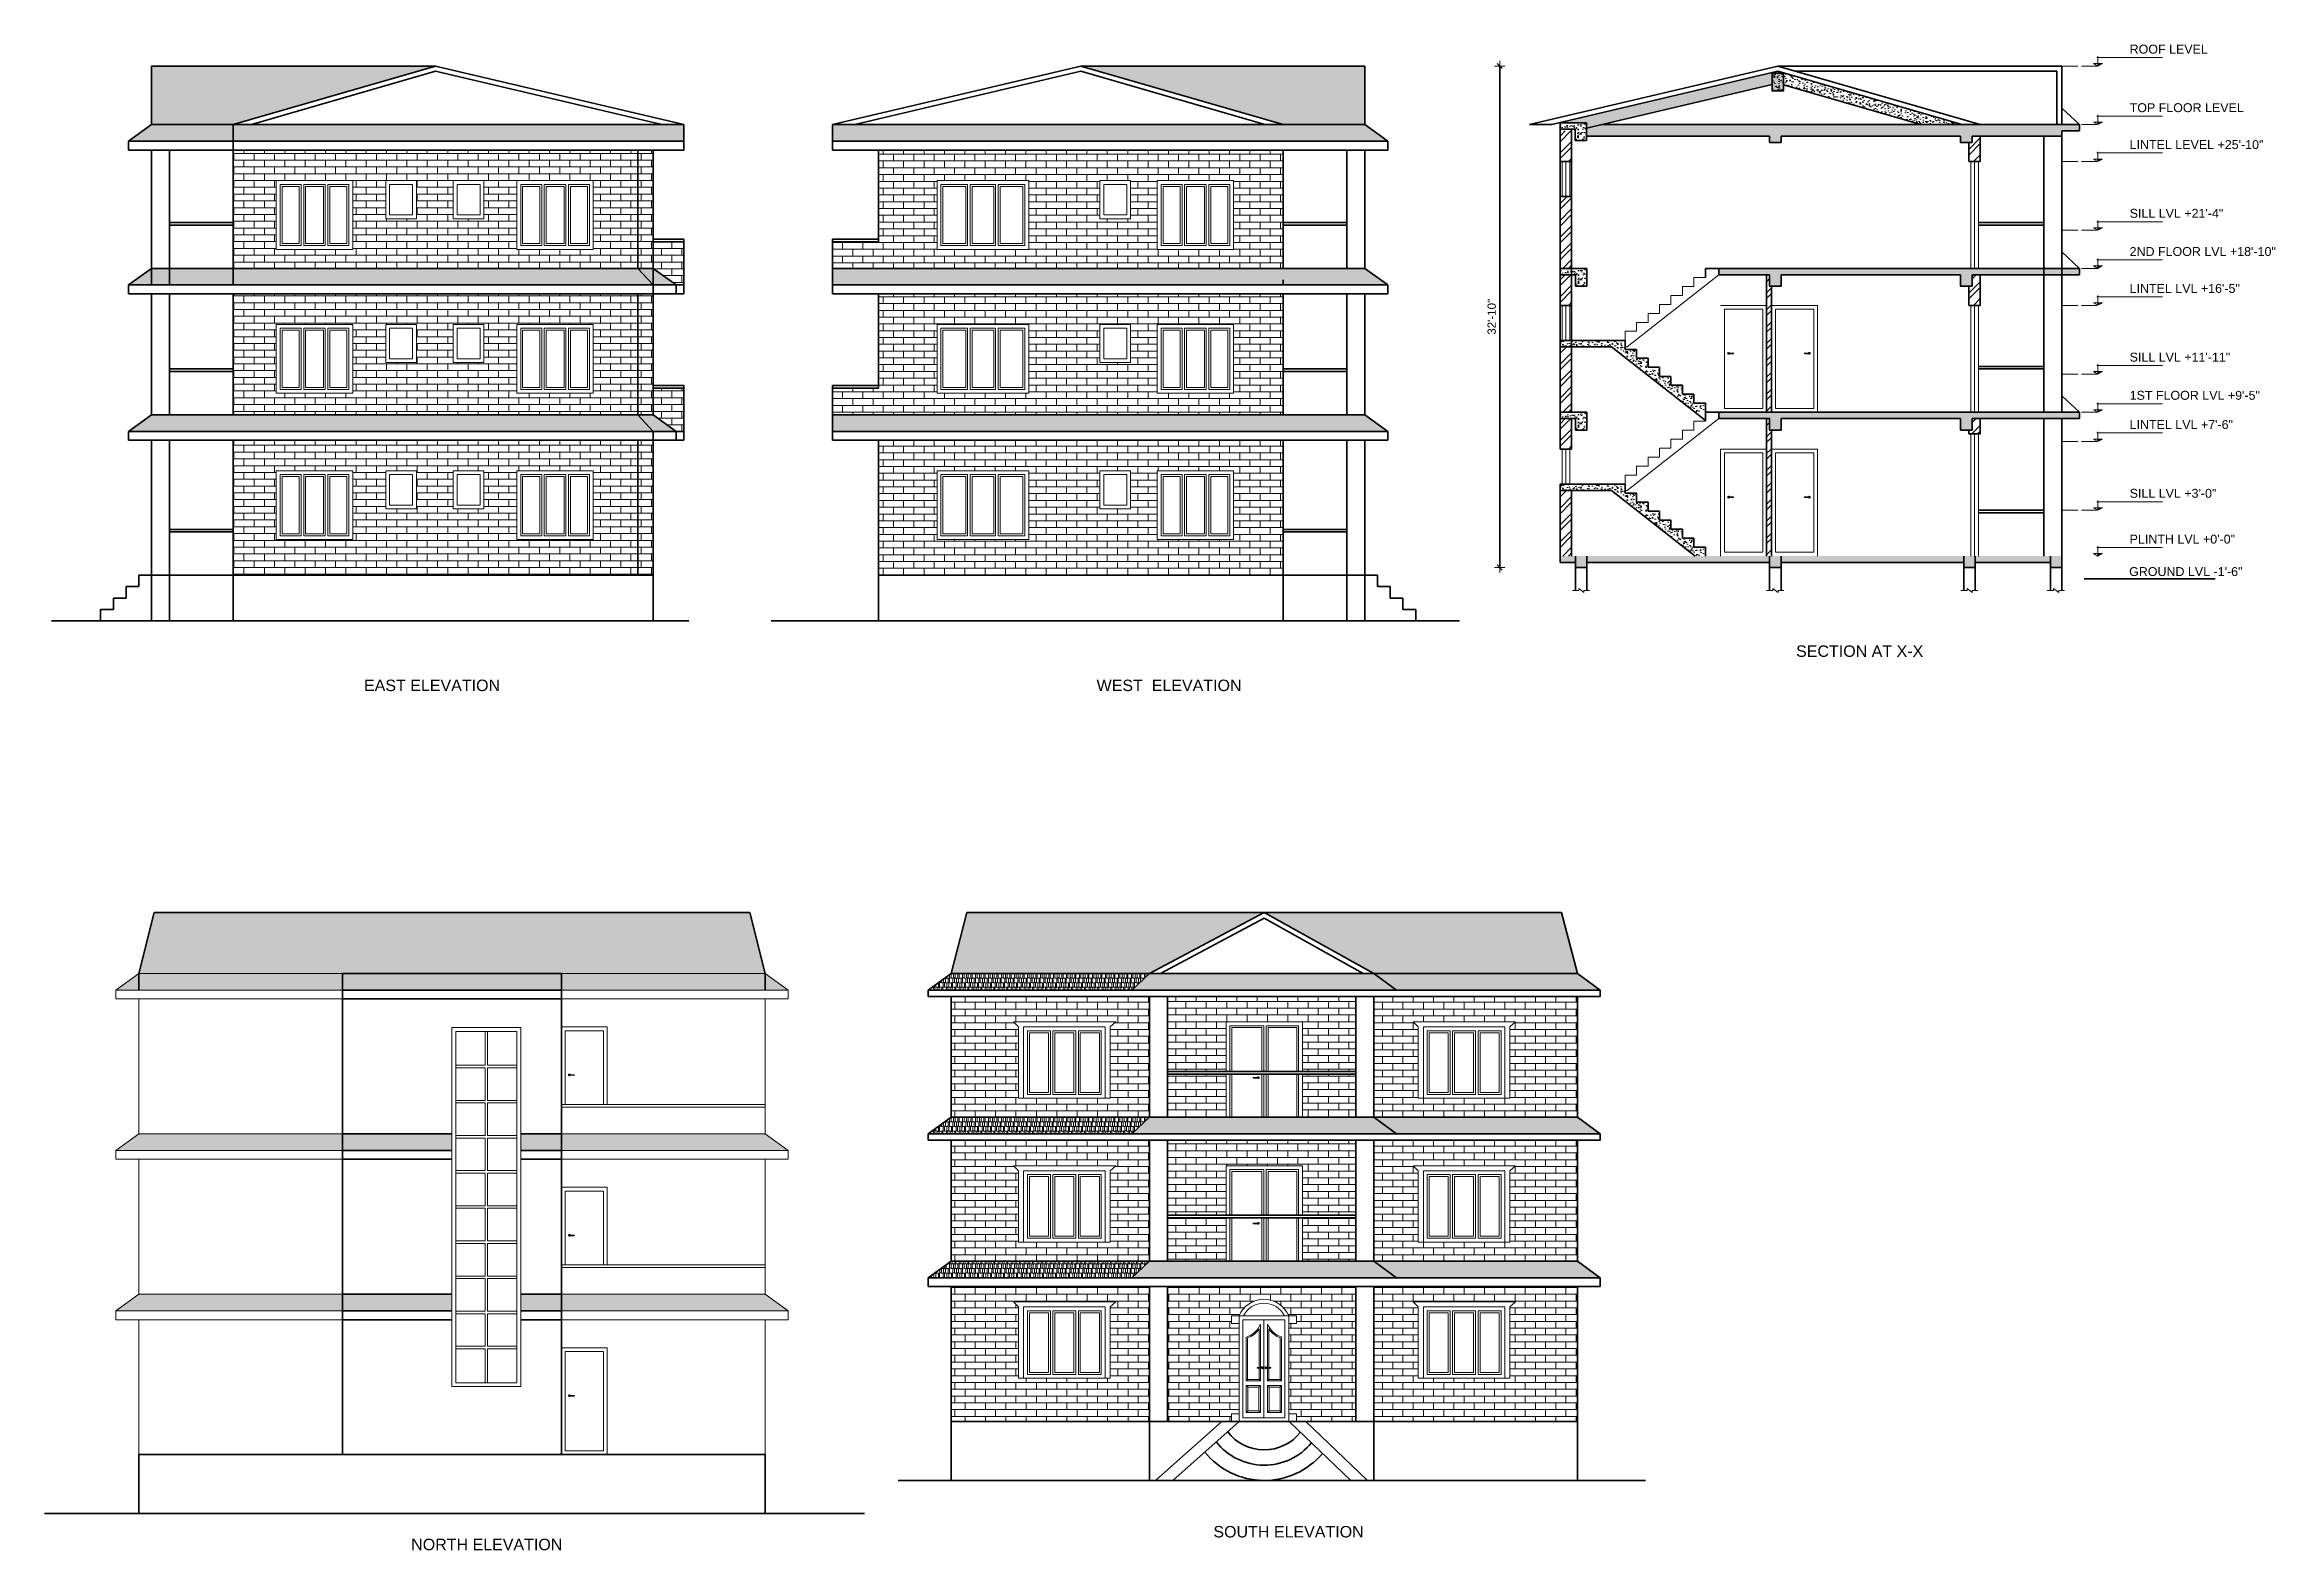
# Model space of a CAD drawing. Header units: inches. Extents: x 270915 to 273552, y 17064 to 18976.
# Drawn here: x 271799 to 273552, y 17064 to 18247 of the extents above; entities that cross this region are included whole.
import ezdxf

# ---------------------------------------------------------------- set-up
doc = ezdxf.new("R2010")
doc.units = ezdxf.units.IN
doc.header["$MEASUREMENT"] = 0
doc.header["$PDMODE"] = 35
doc.linetypes.add('ACAD_ISO02W100', pattern=[15, 12, -3])
for name, color, linetype, lineweight in [('Hatch', 9, 'Continuous', 9), ('Hidden', 254, 'ACAD_ISO02W100', 15), ('Stairs', 61, 'Continuous', 18), ('TEXT', 255, 'Continuous', 35), ('Walls', 11, 'Continuous', 35), ('Windows', 151, 'Continuous', 15)]:
    doc.layers.add(name, color=color, linetype=linetype, lineweight=lineweight)
doc.styles.add('arial', font='arial.ttf')
doc.styles.get("Standard").update_dxf_attribs({"font": 'arial.ttf'})
doc.dimstyles.new('1 96', dxfattribs={"dimtxt": 6.5, "dimasz": 4, "dimexe": 0, "dimexo": 0, "dimgap": 3, "dimtad": 1, "dimdec": 0, "dimzin": 11, "dimdsep": 46, "dimlunit": 3, "dimtxsty": 'arial', "dimblk": 'oblique', "dimcen": 4, "dimse1": 1, "dimse2": 1, "dimclrd": 256, "dimclre": 256, "dimclrt": 256, "dimadec": 0, "dimazin": 0, "dimtfac": 1, "dimtdec": 0, "dimtix": 1, "dimtmove": 0, "dimatfit": 3, "dimldrblk": 'Arrow2', "dimfxl": 1, "dimtolj": 1, "dimtzin": 0, "dimlwd": -1, "dimlwe": 9, "dimarcsym": 0})
pattern_1 = [(0, (24266.5, 650.1), (0, 5.334), []), (90, (24266.5, 650.1), (-8, 5.334), [5.334, -5.334])]
pattern_2 = [(0, (24266.5, 650.1), (7.65, 3.6), [1.8, -1.5, 2.1, -0.9, 2.7, -1.2]), (0, (24268.3, 650.25), (7.65, 3.6), [1.5, -5.7, 1.2, -1.8]), (0, (24271.9, 649.875), (7.65, 3.6), [0.9, -9.3]), (90, (24266.5, 650.1), (-2.55, 3.6), [3.45, -10.95]), (90, (24268.3, 650.1), (-2.55, 3.6), [3.375, -11.025]), (90, (24269.8, 650.1), (-2.55, 3.6), [3.15, -11.25]), (90, (24271.9, 649.875), (-2.55, 3.6), [3.45, -10.95]), (90, (24272.8, 649.875), (-2.55, 3.6), [3.45, -10.95]), (90, (24275.5, 650.1), (-2.55, 3.6), [3.3, -11.1])]
pattern_3 = [(0, (21456, 2603.1), (0, 5.334), []), (90, (21456, 2603.1), (-8, 5.334), [5.334, -5.334])]
pattern_4 = [(0, (24266.5, 763.1), (7.65, 3.6), [1.8, -1.5, 2.1, -0.9, 2.7, -1.2]), (0, (24268.3, 763.25), (7.65, 3.6), [1.5, -5.7, 1.2, -1.8]), (0, (24271.9, 762.875), (7.65, 3.6), [0.9, -9.3]), (90, (24266.5, 763.1), (-2.55, 3.6), [3.45, -10.95]), (90, (24268.3, 763.1), (-2.55, 3.6), [3.375, -11.025]), (90, (24269.8, 763.1), (-2.55, 3.6), [3.15, -11.25]), (90, (24271.9, 762.875), (-2.55, 3.6), [3.45, -10.95]), (90, (24272.8, 762.875), (-2.55, 3.6), [3.45, -10.95]), (90, (24275.5, 763.1), (-2.55, 3.6), [3.3, -11.1])]
pattern_5 = [(0, (24266.5, 537.1), (0, 5.334), []), (90, (24266.5, 537.1), (-8, 5.334), [5.334, -5.334])]
pattern_6 = [(0, (22444.1, 1237.1), (0, 5.334), []), (90, (22444.1, 1237.1), (-8, 5.334), [5.334, -5.334])]
pattern_7 = [(0, (20000.5, 3268.1), (7.65, 3.6), [1.8, -1.5, 2.1, -0.9, 2.7, -1.2]), (0, (20002.3, 3268.25), (7.65, 3.6), [1.5, -5.7, 1.2, -1.8]), (0, (20005.9, 3267.875), (7.65, 3.6), [0.9, -9.3]), (90, (20000.5, 3268.1), (-2.55, 3.6), [3.45, -10.95]), (90, (20002.3, 3268.1), (-2.55, 3.6), [3.375, -11.025]), (90, (20003.8, 3268.1), (-2.55, 3.6), [3.15, -11.25]), (90, (20005.9, 3267.875), (-2.55, 3.6), [3.45, -10.95]), (90, (20006.8, 3267.875), (-2.55, 3.6), [3.45, -10.95]), (90, (20009.5, 3268.1), (-2.55, 3.6), [3.3, -11.1])]
pattern_8 = [(0, (16098.2585, 3690.1), (0, 5.334), []), (90, (16098.2585, 3690.1), (-8, 5.334), [5.334, -5.334])]
pattern_9 = [(0, (20011.5, 3268.1), (7.65, 3.6), [1.8, -1.5, 2.1, -0.9, 2.7, -1.2]), (0, (20013.3, 3268.25), (7.65, 3.6), [1.5, -5.7, 1.2, -1.8]), (0, (20016.9, 3267.875), (7.65, 3.6), [0.9, -9.3]), (90, (20011.5, 3268.1), (-2.55, 3.6), [3.45, -10.95]), (90, (20013.3, 3268.1), (-2.55, 3.6), [3.375, -11.025]), (90, (20014.8, 3268.1), (-2.55, 3.6), [3.15, -11.25]), (90, (20016.9, 3267.875), (-2.55, 3.6), [3.45, -10.95]), (90, (20017.8, 3267.875), (-2.55, 3.6), [3.45, -10.95]), (90, (20020.5, 3268.1), (-2.55, 3.6), [3.3, -11.1])]
pattern_10 = [(50, (23649.4, 2153.0066), (7.17260183, -0.62752135), [0.75, -8.25]), (355, (23649.4, 2153.0066), (-1.38751334, 7.52192134), [0.6, -6.6]), (100.4514445, (23649.998, 2152.954), (5.78508847, 6.89439991), [0.63740192, -7.01142112]), (46.1842, (23649.4, 2155.007), (10.6724133, -1.6551928), [1.125, -12.375]), (96.6356355, (23650.289, 2154.869), (9.34661946, 9.741186), [0.9561034, -10.5171376]), (351.184164, (23649.4, 2155.007), (9.34661945, 9.741186), [0.9, -9.9]), (21, (23650.4, 2154.5066), (5.96907052, -4.0261889), [0.75, -8.25]), (326, (23650.4, 2154.5066), (2.43315332, 7.25150045), [0.6, -6.6]), (71.4514447, (23650.8974, 2154.171), (8.40222377, 3.22531153), [0.6374019, -7.01142112]), (37.5, (23649.4, 2153.0066), (0.121598553, 3.328938538), [0, -6.52, 0, -6.7, 0, -6.625]), (7.5, (23649.4, 2153.0066), (2.630695374, 3.94411712), [0, -3.82, 0, -6.37, 0, -2.525]), (327.5, (23647.17, 2153.0066), (5.338224362, -0.225548717), [0, -2.5, 0, -7.8, 0, -10.35]), (317.5, (23646.17, 2153.0066), (5.83186169, 1.00104982), [0, -3.25, 0, -5.18, 0, -7.35])]
pattern_11 = [(50, (23649.4, 2266.0066), (7.17260183, -0.62752135), [0.75, -8.25]), (355, (23649.4, 2266.0066), (-1.38751334, 7.52192134), [0.6, -6.6]), (100.4514445, (23649.998, 2265.954), (5.78508847, 6.89439991), [0.63740192, -7.01142112]), (46.1842, (23649.4, 2268.007), (10.6724133, -1.6551928), [1.125, -12.375]), (96.6356355, (23650.289, 2267.869), (9.34661946, 9.741186), [0.9561034, -10.5171376]), (351.184164, (23649.4, 2268.007), (9.34661945, 9.741186), [0.9, -9.9]), (21, (23650.4, 2267.5066), (5.96907052, -4.0261889), [0.75, -8.25]), (326, (23650.4, 2267.5066), (2.43315332, 7.25150045), [0.6, -6.6]), (71.4514447, (23650.8974, 2267.171), (8.40222377, 3.22531153), [0.6374019, -7.01142112]), (37.5, (23649.4, 2266.0066), (0.121598553, 3.328938538), [0, -6.52, 0, -6.7, 0, -6.625]), (7.5, (23649.4, 2266.0066), (2.630695374, 3.94411712), [0, -3.82, 0, -6.37, 0, -2.525]), (327.5, (23647.17, 2266.0066), (5.338224362, -0.225548717), [0, -2.5, 0, -7.8, 0, -10.35]), (317.5, (23646.17, 2266.0066), (5.83186169, 1.00104982), [0, -3.25, 0, -5.18, 0, -7.35])]

msp = doc.modelspace()

# ---------------------------------------------------------------- texts
at = {"layer": 'TEXT'}
for s, width, gutter_width, heights, insert, char_height, attachment_point in [('ROOF LEVEL', 126.485, 7.21, [14.4], (273437.3, 18247.3), 7, 1), ('TOP FLOOR LEVEL ', 126.485, 7.21, [14.4], (273437.3, 18201.3), 7, 1), ('LINTEL LEVEL +25\'-10" ', 126.485, 7.21, [14.4], (273437.3, 18172.3), 7, 1), ('SILL LVL +21\'-4" ', 126.485, 7.21, [14.4], (273437.3, 18118.3), 7, 1), ('2ND FLOOR LVL +18\'-10" ', 126.485, 7.21, [14.4], (273437.3, 18088.3), 7, 1), ('LINTEL LVL +16\'-5" ', 126.485, 7.21, [14.4], (273437.3, 18059.3), 7, 1), ('SILL LVL +11\'-11" ', 126.485, 7.21, [14.4], (273437.3, 18005.3), 7, 1), ('1ST FLOOR LVL +9\'-5" ', 126.485, 7.21, [14.4], (273437.3, 17975.3), 7, 1), ('LINTEL LVL +7\'-6" ', 126.485, 7.21, [14.4], (273437.3, 17952.3), 7, 1), ('SILL LVL +3\'-0" ', 126.485, 7.21, [14.4], (273437.3, 17898.3), 7, 1), ('PLINTH LVL +0\'-0" ', 126.485, 7.21, [14.4], (273437.3, 17862.3), 7, 1), ('GROUND LVL -1\'-6" ', 96.078, 7.21, [11.1], (273436.9, 17836.8), 7, 1), ('\\pi72.89907;SECTION AT X-X', 245.05, 2.25, [37.9], (273102.4, 17775.3), 9, 1), ('\\pi70.08734;EAST ELEVATION', 245.05, 2.25, [37.9], (271980.3, 17748.4), 9, 1), ('WEST  ELEVATION', 245.05, 2.25, [37.9], (272739.7, 17748.4), 9, 3), ('\\pi64.1385;NORTH ELEVATION', 245.05, 2.25, [37.9], (272023.3, 17073.4), 9, 1), ('\\pi64.28891;SOUTH ELEVATION', 245.05, 2.25, [37.9], (272653.3, 17083.4), 9, 1)]:
    msp.add_mtext_dynamic_manual_height_columns(s, width=width, gutter_width=gutter_width, heights=heights, dxfattribs=dict(at, insert=insert, char_height=char_height, attachment_point=attachment_point))

# ---------------------------------------------------------------- blocks, each defined once
blk = doc.blocks.new('ARROW')
at = {"layer": 'Hatch'}
h = blk.add_hatch(color=256, dxfattribs=at)
h.dxf.hatch_style = 1
h.paths.add_polyline_path([(12191116, -1270860), (12191485, -1270660), (12191116, -1270660)])
for p, q in [((12191485, -1270660), (12190746, -1270660)), ((12190746, -1270660), (12191116, -1270860)), ((12191016, -1270160), (12196383, -1270160)), ((12191116, -1270860), (12191116, -1270060)), ((12191485, -1270660), (12191116, -1270860))]:
    blk.add_line(p, q, dxfattribs=at)
blk = doc.blocks.new('oblique')
at = {"lineweight": 9}
for p, q in [((1, 0), (-1, 0)), ((-0.5, -0.5), (0.5, 0.5)), ((0, 1), (0, -1))]:
    blk.add_line(p, q, dxfattribs=at)
blk = doc.blocks.new('*D455')
at = {"layer": 'Defpoints', "color": 0, "transparency": 16777216}
for p in [(272942.5, 18230.5), (273161, 18230.5), (273163.5, 17836.5)]:
    blk.add_point(p, dxfattribs=at)
at = {"layer": 'Walls', "transparency": 16777216}
blk.add_line((272942.5, 17836.5), (272942.5, 18230.5), dxfattribs=at)
at = {"layer": 'Walls', "transparency": 16777216, "xscale": 4, "yscale": 4, "zscale": 4}
for p, rotation in [((272942.5, 18230.5), 90), ((272942.5, 17836.5), 270)]:
    blk.add_blockref('oblique', p, dxfattribs=dict(at, rotation=rotation))
at = {"layer": 'Walls', "transparency": 16777216, "insert": (272936.2, 18033.5), "char_height": 6.5, "attachment_point": 5, "rotation": 90, "style": 'arial'}
blk.add_mtext('\\A1;32\'-10"', dxfattribs=at)
blk = doc.blocks.new('_Oblique')
at = {"color": 0, "linetype": 'ByBlock', "lineweight": -2}
blk.add_line((-0.5, -0.5), (0.5, 0.5), dxfattribs=at)
blk = doc.blocks.new('Arrow2')
for p, q in [((-4.1, 0.75), (-3.08, 0)), ((0, 0), (-4.1, 0.75)), ((-3.08, 0), (-4.1, -0.75)), ((-4.1, -0.75), (0, 0))]:
    blk.add_line(p, q)
blk.add_solid([(-4.1, 0.75), (0, 0), (-3.08, 0), (-4.1, -0.75)])

# ---------------------------------------------------------------- dimensions: what is measured, and where the dimension line sits
at = {"layer": 'Walls'}
dim = msp.add_linear_dim(base=(272942.5, 18230.5), p1=(273163.5, 17836.5), p2=(273161, 18230.5), angle=90, dimstyle='1 96', dxfattribs=at)
dim.commit()
dim.dimension.update_dxf_attribs({"geometry": '*D455', "text_midpoint": (272936.2, 18033.5)})

# ---------------------------------------------------------------- hatches: boundary and pattern name
at = {"layer": 'Hatch', "transparency": 33554687}
h = msp.add_hatch(dxfattribs=at)
h.set_pattern_fill('AR-RSHKE', color=256, scale=0.3)
h.set_pattern_definition(pattern_7)
h.paths.add_polyline_path([(272106.5, 18230.5), (271883.5, 18230.5), (271883.5, 18184.5), (271947.5, 18184.5)])
h = msp.add_hatch(dxfattribs=at)
h.set_pattern_fill('AR-RSHKE', color=256, scale=0.3)
h.set_pattern_definition(pattern_9)
h.paths.add_polyline_path([(272613.5, 18230.5), (272836.5, 18230.5), (272836.5, 18184.5), (272772.5, 18184.5)])
h = msp.add_hatch(dxfattribs=at)
h.set_pattern_fill('AR-CONC', color=256)
h.set_pattern_definition(pattern_10)
h.paths.add_polyline_path([(273165.4, 18225), (273165.4, 18211), (273156.4, 18211), (273156.4, 18216.1), (273010.7, 18181.7), (273010.7, 18186), (272998.7, 18186), (272989.7, 18186), (273156.4, 18225.3), (273156.4, 18225)])
h = msp.add_hatch(dxfattribs=at)
h.set_pattern_fill('AR-CONC', color=256)
h.set_pattern_definition(pattern_10)
h.paths.add_polyline_path([(273165.6, 18225), (273165.4, 18225), (273165.4, 18215.7), (273273.2, 18184.5), (273305.6, 18184.5)])
h.paths.add_polyline_path([(273165.4, 18211), (273165.4, 18225), (273156.4, 18225), (273156.4, 18211)])
h = msp.add_hatch(dxfattribs=at)
h.set_pattern_fill('AR-RSHKE', color=256, scale=0.3)
h.set_pattern_definition([(0, (20000.5, 3496.1), (7.65, 3.6), [1.8, -1.5, 2.1, -0.9, 2.7, -1.2]), (0, (20002.3, 3496.25), (7.65, 3.6), [1.5, -5.7, 1.2, -1.8]), (0, (20005.9, 3495.875), (7.65, 3.6), [0.9, -9.3]), (90, (20000.5, 3496.1), (-2.55, 3.6), [3.45, -10.95]), (90, (20002.3, 3496.1), (-2.55, 3.6), [3.375, -11.025]), (90, (20003.8, 3496.1), (-2.55, 3.6), [3.15, -11.25]), (90, (20005.9, 3495.875), (-2.55, 3.6), [3.45, -10.95]), (90, (20006.8, 3495.875), (-2.55, 3.6), [3.45, -10.95]), (90, (20009.5, 3496.1), (-2.55, 3.6), [3.3, -11.1])])
h.paths.add_polyline_path([(272265.5, 18184.5), (271883.5, 18184.5), (271865.5, 18171.5), (272277.5, 18171.5)])
h.paths.add_polyline_path([(272301.6, 18184.3), (272265.5, 18184.5), (272277.5, 18171.5), (272301.5, 18171.5)])
h = msp.add_hatch(dxfattribs=at)
h.set_pattern_fill('AR-RSHKE', color=256, scale=0.3)
h.set_pattern_definition([(0, (20011.5, 3496.1), (7.65, 3.6), [1.8, -1.5, 2.1, -0.9, 2.7, -1.2]), (0, (20013.3, 3496.25), (7.65, 3.6), [1.5, -5.7, 1.2, -1.8]), (0, (20016.9, 3495.875), (7.65, 3.6), [0.9, -9.3]), (90, (20011.5, 3496.1), (-2.55, 3.6), [3.45, -10.95]), (90, (20013.3, 3496.1), (-2.55, 3.6), [3.375, -11.025]), (90, (20014.8, 3496.1), (-2.55, 3.6), [3.15, -11.25]), (90, (20016.9, 3495.875), (-2.55, 3.6), [3.45, -10.95]), (90, (20017.8, 3495.875), (-2.55, 3.6), [3.45, -10.95]), (90, (20020.5, 3496.1), (-2.55, 3.6), [3.3, -11.1])])
h.paths.add_polyline_path([(272454.5, 18184.5), (272836.5, 18184.5), (272854.5, 18171.5), (272442.5, 18171.5)])
h.paths.add_polyline_path([(272418.5, 18184.5), (272454.5, 18184.5), (272442.5, 18171.5), (272418.5, 18171.5)])
h = msp.add_hatch(dxfattribs=at)
h.set_pattern_fill('AR-CONC', color=256)
h.set_pattern_definition([(50, (23649.053, 2380.4766), (7.17260183, -0.62752135), [0.75, -8.25]), (355, (23649.053, 2380.4766), (-1.38751334, 7.52192134), [0.6, -6.6]), (100.4514445, (23649.651, 2380.424), (5.78508847, 6.89439991), [0.63740192, -7.01142112]), (46.1842, (23649.053, 2382.477), (10.6724133, -1.6551928), [1.125, -12.375]), (96.6356355, (23649.943, 2382.339), (9.34661946, 9.741186), [0.9561034, -10.5171376]), (351.184164, (23649.053, 2382.477), (9.34661945, 9.741186), [0.9, -9.9]), (21, (23650.053, 2381.9766), (5.96907052, -4.0261889), [0.75, -8.25]), (326, (23650.053, 2381.9766), (2.43315332, 7.25150045), [0.6, -6.6]), (71.4514447, (23650.551, 2381.641), (8.40222377, 3.22531153), [0.6374019, -7.01142112]), (37.5, (23649.0532, 2380.4766), (0.121598553, 3.328938538), [0, -6.52, 0, -6.7, 0, -6.625]), (7.5, (23649.0532, 2380.4766), (2.630695374, 3.94411712), [0, -3.82, 0, -6.37, 0, -2.525]), (327.5, (23646.8232, 2380.4766), (5.338224362, -0.225548717), [0, -2.5, 0, -7.8, 0, -10.35]), (317.5, (23645.8232, 2380.4766), (5.83186169, 1.00104982), [0, -3.25, 0, -5.18, 0, -7.35])])
h.paths.add_polyline_path([(273010.7, 18186), (272998.7, 18186), (272989.7, 18186), (272989.7, 18181), (273001.7, 18181), (273001.7, 18172), (273010.7, 18172)])
h = msp.add_hatch(dxfattribs=at)
h.set_pattern_fill('ANSI32', color=256, scale=25)
h.set_pattern_definition([(45, (23649.4, 2379.007), (-6.62912607, 6.62912607), []), (45, (23653.819, 2379.007), (-6.62912607, 6.62912607), [])])
h.paths.add_polyline_path([(272999, 18128), (272990, 18128), (272990, 18071.5), (272999, 18071.5)])
h.paths.add_polyline_path([(272999, 18179.5), (272990, 18179.5), (272990, 18155.5), (272999, 18155.5)])
h.paths.add_polyline_path([(273320, 18175.5), (273313.5, 18175.5), (273313.5, 18170.5), (273311, 18170.5), (273311, 18155.5), (273320, 18155.5)])
h = msp.add_hatch(dxfattribs=at)
h.set_pattern_fill('AR-CONC', color=256)
h.set_pattern_definition(pattern_10)
h.paths.add_polyline_path([(273022.6, 18184.5), (273010.7, 18181.7), (273010.7, 18175.5), (273154.5, 18175.5), (273154.5, 18170.5), (273163.5, 18170.5), (273163.5, 18175.5), (273304.5, 18175.5), (273304.5, 18170.5), (273313.5, 18170.5), (273313.5, 18175.5), (273384, 18175.5), (273384, 18179.5), (273398, 18179.5), (273398, 18184.5)])
h = msp.add_hatch(dxfattribs=at)
h.set_pattern_fill('AR-BRSTD', color=256, scale=2)
h.set_pattern_definition(pattern_6)
h.paths.add_polyline_path([(272265.5, 18164.5), (271947.5, 18164.5), (271947.5, 18071.5), (272265.5, 18071.5)])
h.paths.add_polyline_path([(272120.5, 18110.5), (272120.5, 18140.5), (272144.5, 18140.5), (272144.5, 18110.5)], flags=16)
h.paths.add_polyline_path([(272123.5, 18113.5), (272123.5, 18137.5), (272141.5, 18137.5), (272141.5, 18113.5)], flags=0)
h.paths.add_polyline_path([(272091.5, 18110.5), (272067.5, 18110.5), (272067.5, 18140.5), (272091.5, 18140.5)], flags=16)
h.paths.add_polyline_path([(272088.5, 18113.5), (272070.5, 18113.5), (272070.5, 18137.5), (272088.5, 18137.5)], flags=0)
h.paths.add_polyline_path([(272170.5, 18140.5), (272230.5, 18140.5), (272230.5, 18086.5), (272170.5, 18086.5)], flags=16)
h.paths.add_polyline_path([(272173.5, 18137.5), (272190, 18137.5), (272190, 18089.5), (272173.5, 18089.5)], flags=0)
h.paths.add_polyline_path([(272175, 18136), (272188.5, 18136), (272188.5, 18091), (272175, 18091)], flags=0)
h.paths.add_polyline_path([(272041.5, 18086.5), (271981.5, 18086.5), (271981.5, 18140.5), (272041.5, 18140.5)], flags=16)
h.paths.add_polyline_path([(272038.5, 18089.5), (272022, 18089.5), (272022, 18137.5), (272038.5, 18137.5)], flags=0)
h.paths.add_polyline_path([(272037, 18091), (272023.5, 18091), (272023.5, 18136), (272037, 18136)], flags=0)
h.paths.add_polyline_path([(272192, 18137.5), (272209, 18137.5), (272209, 18089.5), (272192, 18089.5)], flags=0)
h.paths.add_polyline_path([(272193.5, 18136), (272207.5, 18136), (272207.5, 18091), (272193.5, 18091)], flags=0)
h.paths.add_polyline_path([(272020, 18089.5), (272003, 18089.5), (272003, 18137.5), (272020, 18137.5)], flags=0)
h.paths.add_polyline_path([(272018.5, 18091), (272004.5, 18091), (272004.5, 18136), (272018.5, 18136)], flags=0)
h.paths.add_polyline_path([(272211, 18137.5), (272227.5, 18137.5), (272227.5, 18089.5), (272211, 18089.5)], flags=0)
h.paths.add_polyline_path([(272212.5, 18136), (272226, 18136), (272226, 18091), (272212.5, 18091)], flags=0)
h.paths.add_polyline_path([(272001, 18089.5), (271984.5, 18089.5), (271984.5, 18137.5), (272001, 18137.5)], flags=0)
h.paths.add_polyline_path([(271999.5, 18091), (271986, 18091), (271986, 18136), (271999.5, 18136)], flags=0)
h = msp.add_hatch(dxfattribs=at)
h.set_pattern_fill('AR-BRSTD', color=256, scale=2)
h.set_pattern_definition(pattern_6)
h.paths.add_polyline_path([(272277.5, 18164.5), (272265.5, 18164.5), (272265.5, 18071.5), (272277.5, 18071.5)])
h.paths.add_polyline_path([(272301.5, 18092.5), (272277.5, 18092.5), (272277.5, 18071.5), (272295.5, 18058.5), (272301.5, 18058.5)])
h = msp.add_hatch(dxfattribs=at)
h.set_pattern_fill('AR-BRSTD', color=256, scale=2)
h.set_pattern_definition(pattern_8)
h.paths.add_polyline_path([(272454.5, 18164.5), (272454.5, 18092.5), (272418.5, 18092.5), (272418.5, 18071.5), (272772.5, 18071.5), (272772.5, 18164.5)])
h.paths.add_polyline_path([(272628.5, 18140.5), (272652.5, 18140.5), (272652.5, 18110.5), (272628.5, 18110.5)], flags=16)
h.paths.add_polyline_path([(272631.5, 18137.5), (272649.5, 18137.5), (272649.5, 18113.5), (272631.5, 18113.5)], flags=0)
h.paths.add_polyline_path([(272572.5, 18086.5), (272500.5, 18086.5), (272500.5, 18140.5), (272572.5, 18140.5)], flags=16)
h.paths.add_polyline_path([(272569.5, 18089.5), (272548.5, 18089.5), (272548.5, 18137.5), (272569.5, 18137.5)], flags=0)
h.paths.add_polyline_path([(272568, 18091), (272550, 18091), (272550, 18136), (272568, 18136)], flags=0)
h.paths.add_polyline_path([(272546.5, 18089.5), (272526.5, 18089.5), (272526.5, 18137.5), (272546.5, 18137.5)], flags=0)
h.paths.add_polyline_path([(272545, 18091), (272528, 18091), (272528, 18136), (272545, 18136)], flags=0)
h.paths.add_polyline_path([(272673.5, 18140.5), (272733.5, 18140.5), (272733.5, 18086.5), (272673.5, 18086.5)], flags=16)
h.paths.add_polyline_path([(272676.5, 18137.5), (272693, 18137.5), (272693, 18089.5), (272676.5, 18089.5)], flags=0)
h.paths.add_polyline_path([(272678, 18136), (272691.5, 18136), (272691.5, 18091), (272678, 18091)], flags=0)
h.paths.add_polyline_path([(272524.5, 18089.5), (272503.5, 18089.5), (272503.5, 18137.5), (272524.5, 18137.5)], flags=0)
h.paths.add_polyline_path([(272523, 18091), (272505, 18091), (272505, 18136), (272523, 18136)], flags=0)
h.paths.add_polyline_path([(272695, 18137.5), (272712, 18137.5), (272712, 18089.5), (272695, 18089.5)], flags=0)
h.paths.add_polyline_path([(272696.5, 18136), (272710.5, 18136), (272710.5, 18091), (272696.5, 18091)], flags=0)
h.paths.add_polyline_path([(272714, 18137.5), (272730.5, 18137.5), (272730.5, 18089.5), (272714, 18089.5)], flags=0)
h.paths.add_polyline_path([(272715.5, 18136), (272729, 18136), (272729, 18091), (272715.5, 18091)], flags=0)
h = msp.add_hatch(dxfattribs=at)
h.set_pattern_fill('AR-RSHKE', color=256, scale=0.3)
h.set_pattern_definition([(0, (20000.5, 3383.1), (7.65, 3.6), [1.8, -1.5, 2.1, -0.9, 2.7, -1.2]), (0, (20002.3, 3383.25), (7.65, 3.6), [1.5, -5.7, 1.2, -1.8]), (0, (20005.9, 3382.875), (7.65, 3.6), [0.9, -9.3]), (90, (20000.5, 3383.1), (-2.55, 3.6), [3.45, -10.95]), (90, (20002.3, 3383.1), (-2.55, 3.6), [3.375, -11.025]), (90, (20003.8, 3383.1), (-2.55, 3.6), [3.15, -11.25]), (90, (20005.9, 3382.875), (-2.55, 3.6), [3.45, -10.95]), (90, (20006.8, 3382.875), (-2.55, 3.6), [3.45, -10.95]), (90, (20009.5, 3383.1), (-2.55, 3.6), [3.3, -11.1])])
h.paths.add_polyline_path([(272265.5, 18071.5), (271883.5, 18071.5), (271865.5, 18058.5), (272277.5, 18058.5)])
h.paths.add_polyline_path([(272277.5, 18071.5), (272265.5, 18071.5), (272277.5, 18058.5), (272295.5, 18058.5)])
h = msp.add_hatch(dxfattribs=at)
h.set_pattern_fill('AR-RSHKE', color=256, scale=0.3)
h.set_pattern_definition([(0, (20011.5, 3383.1), (7.65, 3.6), [1.8, -1.5, 2.1, -0.9, 2.7, -1.2]), (0, (20013.3, 3383.25), (7.65, 3.6), [1.5, -5.7, 1.2, -1.8]), (0, (20016.9, 3382.875), (7.65, 3.6), [0.9, -9.3]), (90, (20011.5, 3383.1), (-2.55, 3.6), [3.45, -10.95]), (90, (20013.3, 3383.1), (-2.55, 3.6), [3.375, -11.025]), (90, (20014.8, 3383.1), (-2.55, 3.6), [3.15, -11.25]), (90, (20016.9, 3382.875), (-2.55, 3.6), [3.45, -10.95]), (90, (20017.8, 3382.875), (-2.55, 3.6), [3.45, -10.95]), (90, (20020.5, 3383.1), (-2.55, 3.6), [3.3, -11.1])])
h.paths.add_polyline_path([(272454.5, 18071.5), (272836.5, 18071.5), (272854.5, 18058.5), (272442.5, 18058.5)])
h.paths.add_polyline_path([(272418.5, 18071.5), (272454.5, 18071.5), (272442.5, 18058.5), (272418.5, 18058.5)])
h = msp.add_hatch(dxfattribs=at)
h.set_pattern_fill('AR-CONC', color=256)
h.set_pattern_definition(pattern_11)
h.paths.add_polyline_path([(273011, 18071.5), (272999, 18071.5), (272990, 18071.5), (272990, 18066.5), (273002, 18066.5), (273002, 18057.5), (273011, 18057.5)])
h = msp.add_hatch(dxfattribs=at)
h.set_pattern_fill('ANSI32', color=256, scale=25)
h.set_pattern_definition([(45, (23649.4, 2266.007), (-6.62912607, 6.62912607), []), (45, (23653.819, 2266.007), (-6.62912607, 6.62912607), [])])
h.paths.add_polyline_path([(272999, 18010), (272990, 18010), (272990, 17958.5), (272999, 17958.5)])
h.paths.add_polyline_path([(272999, 18066.5), (272990, 18066.5), (272990, 18042.5), (272999, 18042.5)])
h.paths.add_polyline_path([(273156, 18057.5), (273154.5, 18057.5), (273154.5, 18066.5), (273152.1, 18066.5), (273152.1, 17958.5), (273156, 17958.5), (273156, 18042.5)])
h.paths.add_polyline_path([(273320, 18066.5), (273313.5, 18066.5), (273313.5, 18057.5), (273311, 18057.5), (273311, 18042.5), (273320, 18042.5)])
h = msp.add_hatch(dxfattribs=at)
h.set_pattern_fill('AR-CONC', color=256)
h.set_pattern_definition(pattern_11)
h.paths.add_polyline_path([(273114.7, 18071.5), (273114.7, 18066.5), (273154.5, 18066.5), (273154.5, 18057.5), (273163.5, 18057.5), (273163.5, 18066.5), (273304.5, 18066.5), (273304.5, 18057.5), (273313.5, 18057.5), (273313.5, 18066.5), (273398, 18066.5), (273398, 18071.5)])
h = msp.add_hatch(dxfattribs=at)
h.set_pattern_fill('AR-BRSTD', color=256, scale=2)
h.set_pattern_definition(pattern_6)
h.paths.add_polyline_path([(272265.5, 17956.5), (272265.5, 18051.5), (271947.5, 18051.5), (271947.5, 17956.5)])
h.paths.add_polyline_path([(272144.5, 17997.5), (272120.5, 17997.5), (272120.5, 18027.5), (272144.5, 18027.5)], flags=16)
h.paths.add_polyline_path([(272170.5, 18027.5), (272230.5, 18027.5), (272230.5, 17973.5), (272170.5, 17973.5)], flags=16)
h.paths.add_polyline_path([(272141.5, 18000.5), (272123.5, 18000.5), (272123.5, 18024.5), (272141.5, 18024.5)], flags=0)
h.paths.add_polyline_path([(272173.5, 18024.5), (272190, 18024.5), (272190, 17976.5), (272173.5, 17976.5)], flags=0)
h.paths.add_polyline_path([(272175, 17978), (272175, 18023), (272188.5, 18023), (272188.5, 17978)], flags=0)
h.paths.add_polyline_path([(272192, 18024.5), (272209, 18024.5), (272209, 17976.5), (272192, 17976.5)], flags=0)
h.paths.add_polyline_path([(272193.5, 17978), (272193.5, 18023), (272207.5, 18023), (272207.5, 17978)], flags=0)
h.paths.add_polyline_path([(272211, 18024.5), (272227.5, 18024.5), (272227.5, 17976.5), (272211, 17976.5)], flags=0)
h.paths.add_polyline_path([(272212.5, 17978), (272212.5, 18023), (272226, 18023), (272226, 17978)], flags=0)
h.paths.add_polyline_path([(272091.5, 17997.5), (272067.5, 17997.5), (272067.5, 18027.5), (272091.5, 18027.5)], flags=16)
h.paths.add_polyline_path([(272088.5, 18000.5), (272070.5, 18000.5), (272070.5, 18024.5), (272088.5, 18024.5)], flags=0)
h.paths.add_polyline_path([(272041.5, 17973.5), (271981.5, 17973.5), (271981.5, 18027.5), (272041.5, 18027.5)], flags=16)
h.paths.add_polyline_path([(272038.5, 17976.5), (272022, 17976.5), (272022, 18024.5), (272038.5, 18024.5)], flags=0)
h.paths.add_polyline_path([(272037, 17978), (272023.5, 17978), (272023.5, 18023), (272037, 18023)], flags=0)
h.paths.add_polyline_path([(272020, 17976.5), (272003, 17976.5), (272003, 18024.5), (272020, 18024.5)], flags=0)
h.paths.add_polyline_path([(272018.5, 17978), (272004.5, 17978), (272004.5, 18023), (272018.5, 18023)], flags=0)
h.paths.add_polyline_path([(272001, 17976.5), (271984.5, 17976.5), (271984.5, 18024.5), (272001, 18024.5)], flags=0)
h.paths.add_polyline_path([(271999.5, 17978), (271986, 17978), (271986, 18023), (271999.5, 18023)], flags=0)
h = msp.add_hatch(dxfattribs=at)
h.set_pattern_fill('AR-BRSTD', color=256, scale=2)
h.set_pattern_definition(pattern_6)
h.paths.add_polyline_path([(272277.5, 18051.5), (272265.5, 18051.5), (272265.5, 17956.5), (272277.5, 17956.5)])
h.paths.add_polyline_path([(272301.5, 17977.5), (272277.5, 17977.5), (272277.5, 17956.5), (272295.5, 17943.5), (272301.5, 17943.5)])
h = msp.add_hatch(dxfattribs=at)
h.set_pattern_fill('AR-BRSTD', color=256, scale=2)
h.set_pattern_definition(pattern_8)
h.paths.add_polyline_path([(272772.5, 17956.5), (272772.5, 18051.5), (272454.5, 18051.5), (272454.5, 17977.5), (272418.5, 17977.5), (272418.5, 17956.5), (272454.5, 17956.5)])
h.paths.add_polyline_path([(272628.5, 17997.5), (272628.5, 18027.5), (272652.5, 18027.5), (272652.5, 17997.5)], flags=16)
h.paths.add_polyline_path([(272631.5, 18000.5), (272631.5, 18024.5), (272649.5, 18024.5), (272649.5, 18000.5)], flags=0)
h.paths.add_polyline_path([(272572.5, 17973.5), (272500.5, 17973.5), (272500.5, 18027.5), (272572.5, 18027.5)], flags=16)
h.paths.add_polyline_path([(272569.5, 17976.5), (272548.5, 17976.5), (272548.5, 18024.5), (272569.5, 18024.5)], flags=0)
h.paths.add_polyline_path([(272568, 17978), (272550, 17978), (272550, 18023), (272568, 18023)], flags=0)
h.paths.add_polyline_path([(272673.5, 18027.5), (272733.5, 18027.5), (272733.5, 17973.5), (272673.5, 17973.5)], flags=16)
h.paths.add_polyline_path([(272676.5, 18024.5), (272693, 18024.5), (272693, 17976.5), (272676.5, 17976.5)], flags=0)
h.paths.add_polyline_path([(272678, 18023), (272691.5, 18023), (272691.5, 17978), (272678, 17978)], flags=0)
h.paths.add_polyline_path([(272546.5, 17976.5), (272526.5, 17976.5), (272526.5, 18024.5), (272546.5, 18024.5)], flags=0)
h.paths.add_polyline_path([(272545, 17978), (272528, 17978), (272528, 18023), (272545, 18023)], flags=0)
h.paths.add_polyline_path([(272695, 18024.5), (272712, 18024.5), (272712, 17976.5), (272695, 17976.5)], flags=0)
h.paths.add_polyline_path([(272696.5, 18023), (272710.5, 18023), (272710.5, 17978), (272696.5, 17978)], flags=0)
h.paths.add_polyline_path([(272524.5, 17976.5), (272503.5, 17976.5), (272503.5, 18024.5), (272524.5, 18024.5)], flags=0)
h.paths.add_polyline_path([(272523, 17978), (272505, 17978), (272505, 18023), (272523, 18023)], flags=0)
h.paths.add_polyline_path([(272714, 18024.5), (272730.5, 18024.5), (272730.5, 17976.5), (272714, 17976.5)], flags=0)
h.paths.add_polyline_path([(272715.5, 18023), (272729, 18023), (272729, 17978), (272715.5, 17978)], flags=0)
h = msp.add_hatch(dxfattribs=at)
h.set_pattern_fill('AR-CONC', color=256)
h.set_pattern_definition(pattern_11)
h.paths.add_polyline_path([(272990, 18015), (272990, 18010), (273030.3, 18010), (273095.9, 17958.5), (273104, 17958.5), (273104, 17965.6), (273095, 17965.6), (273095, 17972.6), (273086, 17972.6), (273086, 17979.7), (273077, 17979.7), (273077, 17986.7), (273068, 17986.7), (273068, 17993.8), (273059, 17993.8), (273059, 18000.9), (273050, 18000.9), (273050, 18007.9), (273041, 18007.9), (273041, 18015)])
h = msp.add_hatch(dxfattribs=at)
h.set_pattern_fill('AR-RSHKE', color=256, scale=0.3)
h.set_pattern_definition(pattern_7)
h.paths.add_polyline_path([(272265.5, 17956.5), (271883.5, 17956.5), (271865.5, 17943.5), (272277.5, 17943.5)])
h.paths.add_polyline_path([(272277.5, 17956.5), (272265.5, 17956.5), (272277.5, 17943.5), (272295.5, 17943.5)])
h = msp.add_hatch(dxfattribs=at)
h.set_pattern_fill('AR-RSHKE', color=256, scale=0.3)
h.set_pattern_definition(pattern_9)
h.paths.add_polyline_path([(272454.5, 17956.5), (272836.5, 17956.5), (272854.5, 17943.5), (272442.5, 17943.5)])
h.paths.add_polyline_path([(272418.5, 17956.5), (272454.5, 17956.5), (272442.5, 17943.5), (272418.5, 17943.5)])
h = msp.add_hatch(dxfattribs=at)
h.set_pattern_fill('AR-CONC', color=256)
h.set_pattern_definition(pattern_10)
h.paths.add_polyline_path([(273002, 17953.5), (273002, 17944.5), (273011, 17944.5), (273011, 17958.5), (272999, 17958.5), (272990, 17958.5), (272990, 17953.5)])
h = msp.add_hatch(dxfattribs=at)
h.set_pattern_fill('ANSI32', color=256, scale=25)
h.set_pattern_definition([(45, (23649.4, 2153.007), (-6.62912607, 6.62912607), []), (45, (23653.819, 2153.007), (-6.62912607, 6.62912607), [])])
h.paths.add_polyline_path([(272990, 17845.5), (272999, 17845.5), (272999, 17897), (272990, 17897)])
h.paths.add_polyline_path([(272999, 17953.5), (272990, 17953.5), (272990, 17929.5), (272999, 17929.5)])
h.paths.add_polyline_path([(273156, 17944.5), (273154.5, 17944.5), (273154.5, 17953.5), (273152.1, 17953.5), (273152.1, 17845.5), (273156, 17845.5), (273156, 17929.5)])
h.paths.add_polyline_path([(273320, 17941.5), (273320, 17953.5), (273313.5, 17953.5), (273313.5, 17944.5), (273311, 17944.5), (273311, 17941.5)])
h = msp.add_hatch(dxfattribs=at)
h.set_pattern_fill('AR-CONC', color=256)
h.set_pattern_definition(pattern_10)
h.paths.add_polyline_path([(273114.7, 17958.5), (273114.7, 17953.5), (273154.5, 17953.5), (273154.5, 17944.5), (273163.5, 17944.5), (273163.5, 17953.5), (273304.5, 17953.5), (273304.5, 17944.5), (273313.5, 17944.5), (273313.5, 17953.5), (273398, 17953.5), (273398, 17958.5)])
h = msp.add_hatch(dxfattribs=at)
h.set_pattern_fill('AR-BRSTD', color=256, scale=2)
h.set_pattern_definition(pattern_6)
h.paths.add_polyline_path([(272265.5, 17830.5), (272265.5, 17936.5), (271947.5, 17936.5), (271947.5, 17830.5)])
h.paths.add_polyline_path([(272170.5, 17858.5), (272170.5, 17912.5), (272230.5, 17912.5), (272230.5, 17858.5)], flags=16)
h.paths.add_polyline_path([(272173.5, 17861.5), (272173.5, 17909.5), (272190, 17909.5), (272190, 17861.5)], flags=0)
h.paths.add_polyline_path([(272175, 17863), (272175, 17908), (272188.5, 17908), (272188.5, 17863)], flags=0)
h.paths.add_polyline_path([(272144.5, 17882.5), (272120.5, 17882.5), (272120.5, 17912.5), (272144.5, 17912.5)], flags=16)
h.paths.add_polyline_path([(272141.5, 17885.5), (272123.5, 17885.5), (272123.5, 17909.5), (272141.5, 17909.5)], flags=0)
h.paths.add_polyline_path([(272192, 17861.5), (272192, 17909.5), (272209, 17909.5), (272209, 17861.5)], flags=0)
h.paths.add_polyline_path([(272193.5, 17863), (272193.5, 17908), (272207.5, 17908), (272207.5, 17863)], flags=0)
h.paths.add_polyline_path([(272211, 17861.5), (272211, 17909.5), (272227.5, 17909.5), (272227.5, 17861.5)], flags=0)
h.paths.add_polyline_path([(272091.5, 17882.5), (272067.5, 17882.5), (272067.5, 17912.5), (272091.5, 17912.5)], flags=16)
h.paths.add_polyline_path([(272212.5, 17863), (272212.5, 17908), (272226, 17908), (272226, 17863)], flags=0)
h.paths.add_polyline_path([(272088.5, 17885.5), (272070.5, 17885.5), (272070.5, 17909.5), (272088.5, 17909.5)], flags=0)
h.paths.add_polyline_path([(272041.5, 17858.5), (271981.5, 17858.5), (271981.5, 17912.5), (272041.5, 17912.5)], flags=16)
h.paths.add_polyline_path([(272038.5, 17861.5), (272022, 17861.5), (272022, 17909.5), (272038.5, 17909.5)], flags=0)
h.paths.add_polyline_path([(272037, 17863), (272023.5, 17863), (272023.5, 17908), (272037, 17908)], flags=0)
h.paths.add_polyline_path([(272020, 17861.5), (272003, 17861.5), (272003, 17909.5), (272020, 17909.5)], flags=0)
h.paths.add_polyline_path([(272018.5, 17863), (272004.5, 17863), (272004.5, 17908), (272018.5, 17908)], flags=0)
h.paths.add_polyline_path([(272001, 17861.5), (271984.5, 17861.5), (271984.5, 17909.5), (272001, 17909.5)], flags=0)
h.paths.add_polyline_path([(271999.5, 17863), (271986, 17863), (271986, 17908), (271999.5, 17908)], flags=0)
h = msp.add_hatch(dxfattribs=at)
h.set_pattern_fill('AR-BRSTD', color=256, scale=2)
h.set_pattern_definition(pattern_6)
h.paths.add_polyline_path([(272277.5, 17936.5), (272265.5, 17936.5), (272265.5, 17830.5), (272277.5, 17830.5)])
h = msp.add_hatch(dxfattribs=at)
h.set_pattern_fill('AR-BRSTD', color=256, scale=2)
h.set_pattern_definition(pattern_8)
h.paths.add_polyline_path([(272772.5, 17830.5), (272772.5, 17936.5), (272454.5, 17936.5), (272454.5, 17830.5)])
h.paths.add_polyline_path([(272628.5, 17882.5), (272628.5, 17912.5), (272652.5, 17912.5), (272652.5, 17882.5)], flags=16)
h.paths.add_polyline_path([(272631.5, 17885.5), (272631.5, 17909.5), (272649.5, 17909.5), (272649.5, 17885.5)], flags=0)
h.paths.add_polyline_path([(272572.5, 17858.5), (272500.5, 17858.5), (272500.5, 17912.5), (272572.5, 17912.5)], flags=16)
h.paths.add_polyline_path([(272569.5, 17861.5), (272548.5, 17861.5), (272548.5, 17909.5), (272569.5, 17909.5)], flags=0)
h.paths.add_polyline_path([(272568, 17863), (272550, 17863), (272550, 17908), (272568, 17908)], flags=0)
h.paths.add_polyline_path([(272546.5, 17861.5), (272526.5, 17861.5), (272526.5, 17909.5), (272546.5, 17909.5)], flags=0)
h.paths.add_polyline_path([(272545, 17863), (272528, 17863), (272528, 17908), (272545, 17908)], flags=0)
h.paths.add_polyline_path([(272673.5, 17912.5), (272733.5, 17912.5), (272733.5, 17858.5), (272673.5, 17858.5)], flags=16)
h.paths.add_polyline_path([(272676.5, 17861.5), (272676.5, 17909.5), (272693, 17909.5), (272693, 17861.5)], flags=0)
h.paths.add_polyline_path([(272678, 17863), (272678, 17908), (272691.5, 17908), (272691.5, 17863)], flags=0)
h.paths.add_polyline_path([(272524.5, 17861.5), (272503.5, 17861.5), (272503.5, 17909.5), (272524.5, 17909.5)], flags=0)
h.paths.add_polyline_path([(272523, 17863), (272505, 17863), (272505, 17908), (272523, 17908)], flags=0)
h.paths.add_polyline_path([(272695, 17861.5), (272695, 17909.5), (272712, 17909.5), (272712, 17861.5)], flags=0)
h.paths.add_polyline_path([(272696.5, 17863), (272696.5, 17908), (272710.5, 17908), (272710.5, 17863)], flags=0)
h.paths.add_polyline_path([(272714, 17861.5), (272714, 17909.5), (272730.5, 17909.5), (272730.5, 17861.5)], flags=0)
h.paths.add_polyline_path([(272715.5, 17863), (272715.5, 17908), (272729, 17908), (272729, 17863)], flags=0)
h = msp.add_hatch(dxfattribs=at)
h.set_pattern_fill('AR-CONC', color=256)
h.set_pattern_definition(pattern_10)
h.paths.add_polyline_path([(272990, 17902), (272990, 17897), (273030.3, 17897), (273095.9, 17845.5), (273104, 17845.5), (273104, 17852.6), (273095, 17852.6), (273095, 17859.6), (273086, 17859.6), (273086, 17866.7), (273077, 17866.7), (273077, 17873.7), (273068, 17873.7), (273068, 17880.8), (273059, 17880.8), (273059, 17887.9), (273050, 17887.9), (273050, 17894.9), (273041, 17894.9), (273041, 17902)])
h = msp.add_hatch(dxfattribs=at)
h.set_pattern_fill('AR-CONC', color=256)
h.set_pattern_definition(pattern_10)
h.paths.add_polyline_path([(273154.5, 17845.5), (273011, 17845.5), (273011, 17840.5), (273154.5, 17840.5)])
h.paths.add_polyline_path([(273002, 17845.5), (272990, 17845.5), (272990, 17840.5), (273002, 17840.5)])
h.paths.add_polyline_path([(273011, 17845.5), (273002, 17845.5), (273002, 17840.5), (273002, 17836.5), (273011, 17836.5)])
h.paths.add_polyline_path([(273163.5, 17845.5), (273154.5, 17845.5), (273154.5, 17840.5), (273154.5, 17836.5), (273163.5, 17836.5)])
h.paths.add_polyline_path([(273307, 17845.5), (273163.5, 17845.5), (273163.5, 17840.5), (273307, 17840.5)])
h.paths.add_polyline_path([(273316, 17845.5), (273307, 17845.5), (273307, 17836.5), (273316, 17836.5)])
h.paths.add_polyline_path([(273375, 17845.5), (273316, 17845.5), (273316, 17840.5), (273375, 17840.5)])
h.paths.add_polyline_path([(273384, 17845.5), (273375, 17845.5), (273375, 17840.5), (273375, 17836.5), (273384, 17836.5)])
h = msp.add_hatch(dxfattribs=at)
h.set_pattern_fill('AR-RSHKE', color=256, scale=0.3)
h.set_pattern_definition([(0, (18002.5, 3764.5), (7.65, 3.6), [1.8, -1.5, 2.1, -0.9, 2.7, -1.2]), (0, (18004.3, 3764.65), (7.65, 3.6), [1.5, -5.7, 1.2, -1.8]), (0, (18007.9, 3764.275), (7.65, 3.6), [0.9, -9.3]), (90, (18002.5, 3764.5), (-2.55, 3.6), [3.45, -10.95]), (90, (18004.3, 3764.5), (-2.55, 3.6), [3.375, -11.025]), (90, (18005.8, 3764.5), (-2.55, 3.6), [3.15, -11.25]), (90, (18007.9, 3764.275), (-2.55, 3.6), [3.45, -10.95]), (90, (18008.8, 3764.275), (-2.55, 3.6), [3.45, -10.95]), (90, (18011.5, 3764.5), (-2.55, 3.6), [3.3, -11.1])])
h.paths.add_polyline_path([(271885.5, 17565.5), (271873.5, 17517.5), (272033.5, 17517.5), (272205.5, 17517.5), (272365.5, 17517.5), (272353.5, 17565.5)])
h = msp.add_hatch(dxfattribs=at)
h.set_pattern_fill('AR-RSHKE', color=256, scale=0.3)
h.set_pattern_definition(pattern_2)
h.paths.add_polyline_path([(272757.5, 17565.5), (272524, 17565.5), (272511.5, 17517.5), (272667.5, 17517.5)])
h.paths.add_polyline_path([(273003.5, 17517.5), (272991, 17565.5), (272757.5, 17565.5), (272843.5, 17517.5)])
h = msp.add_hatch(dxfattribs=at)
h.set_pattern_fill('AR-RSHKE', color=256, scale=0.3)
h.set_pattern_definition([(0, (18002.5, 4016.5), (7.65, 3.6), [1.8, -1.5, 2.1, -0.9, 2.7, -1.2]), (0, (18004.3, 4016.65), (7.65, 3.6), [1.5, -5.7, 1.2, -1.8]), (0, (18007.9, 4016.275), (7.65, 3.6), [0.9, -9.3]), (90, (18002.5, 4016.5), (-2.55, 3.6), [3.45, -10.95]), (90, (18004.3, 4016.5), (-2.55, 3.6), [3.375, -11.025]), (90, (18005.8, 4016.5), (-2.55, 3.6), [3.15, -11.25]), (90, (18007.9, 4016.275), (-2.55, 3.6), [3.45, -10.95]), (90, (18008.8, 4016.275), (-2.55, 3.6), [3.45, -10.95]), (90, (18011.5, 4016.5), (-2.55, 3.6), [3.3, -11.1])])
h.paths.add_polyline_path([(272365.5, 17517.5), (271873.5, 17517.5), (271855.5, 17504.5), (272383.5, 17504.5)])
h = msp.add_hatch(dxfattribs=at)
h.set_pattern_fill('AR-RSHKE', color=256, scale=0.3)
h.set_pattern_definition(pattern_4)
h.paths.add_polyline_path([(272511.5, 17517.5), (272493.5, 17504.5), (272653.5, 17504.5), (272667.5, 17517.5)])
h = msp.add_hatch(dxfattribs=at)
h.set_pattern_fill('AR-RSHKE', color=256, scale=0.3)
h.set_pattern_definition(pattern_4)
h.paths.add_polyline_path([(272861.5, 17504.5), (272843.5, 17517.5), (272667.5, 17517.5), (272653.5, 17504.5)])
h = msp.add_hatch(dxfattribs=at)
h.set_pattern_fill('AR-RSHKE', color=256, scale=0.3)
h.set_pattern_definition(pattern_4)
h.paths.add_polyline_path([(272843.5, 17517.5), (272861.5, 17504.5), (273021.5, 17504.5), (273003.5, 17517.5)])
h = msp.add_hatch(dxfattribs=at)
h.set_pattern_fill('AR-BRSTD', color=256, scale=2)
h.set_pattern_definition(pattern_1)
h.paths.add_polyline_path([(272511.5, 17404.5), (272667.5, 17404.5), (272667.5, 17499.5), (272511.5, 17499.5)])
h.paths.add_polyline_path([(272560.5, 17479.5), (272640.9, 17479.5), (272636.5, 17475.5), (272636.5, 17419.5), (272564.5, 17419.5), (272564.5, 17475.5)], flags=16)
h.paths.add_polyline_path([(272571.5, 17472.5), (272589.5, 17472.5), (272589.5, 17422.5), (272571.5, 17422.5)], flags=0)
h.paths.add_polyline_path([(272573, 17471), (272588, 17471), (272588, 17424), (272573, 17424)], flags=0)
h.paths.add_polyline_path([(272591.5, 17472.5), (272609.5, 17472.5), (272609.5, 17422.5), (272591.5, 17422.5)], flags=0)
h.paths.add_polyline_path([(272593, 17471), (272608, 17471), (272608, 17424), (272593, 17424)], flags=0)
h.paths.add_polyline_path([(272611.5, 17472.5), (272629.5, 17472.5), (272629.5, 17422.5), (272611.5, 17422.5)], flags=0)
h.paths.add_polyline_path([(272613, 17471), (272628, 17471), (272628, 17424), (272613, 17424)], flags=0)
h = msp.add_hatch(dxfattribs=at)
h.set_pattern_fill('AR-BRSTD', color=256, scale=2)
h.set_pattern_definition(pattern_3)
h.paths.add_polyline_path([(272681.5, 17438.5), (272681.5, 17404.5), (272727.5, 17404.5), (272727.5, 17438.5)])
h.paths.add_polyline_path([(272829.5, 17404.5), (272829.5, 17438.5), (272787.5, 17438.5), (272787.5, 17404.5)])
h.paths.add_polyline_path([(272829.5, 17499.5), (272681.5, 17499.5), (272681.5, 17440.5), (272727.5, 17440.5), (272727.5, 17479.5), (272787.5, 17479.5), (272787.5, 17440.5), (272829.5, 17440.5)])
h = msp.add_hatch(dxfattribs=at)
h.set_pattern_fill('AR-BRSTD', color=256, scale=2)
h.set_pattern_definition(pattern_1)
h.paths.add_polyline_path([(272843.5, 17499.5), (273003.5, 17499.5), (273003.5, 17404.5), (272843.5, 17404.5)])
h.paths.add_polyline_path([(272954.5, 17479.5), (272874.1, 17479.5), (272878.5, 17475.5), (272878.5, 17419.5), (272950.5, 17419.5), (272950.5, 17475.5)], flags=16)
h.paths.add_polyline_path([(272946.5, 17475.5), (272882.5, 17475.5), (272882.5, 17419.5), (272946.5, 17419.5)], flags=0)
h.paths.add_polyline_path([(272943.5, 17472.5), (272925.5, 17472.5), (272925.5, 17422.5), (272943.5, 17422.5)], flags=0)
h.paths.add_polyline_path([(272942, 17471), (272927, 17471), (272927, 17424), (272942, 17424)], flags=0)
h.paths.add_polyline_path([(272923.5, 17472.5), (272905.5, 17472.5), (272905.5, 17422.5), (272923.5, 17422.5)], flags=0)
h.paths.add_polyline_path([(272922, 17471), (272907, 17471), (272907, 17424), (272922, 17424)], flags=0)
h.paths.add_polyline_path([(272903.5, 17472.5), (272885.5, 17472.5), (272885.5, 17422.5), (272903.5, 17422.5)], flags=0)
h.paths.add_polyline_path([(272902, 17471), (272887, 17471), (272887, 17424), (272902, 17424)], flags=0)
h = msp.add_hatch(dxfattribs=at)
h.set_pattern_fill('AR-RSHKE', color=256, scale=0.3)
h.set_pattern_definition(pattern_2)
h.paths.add_polyline_path([(272667.5, 17404.5), (272511.5, 17404.5), (272493.5, 17391.5), (272653.5, 17391.5)])
h = msp.add_hatch(dxfattribs=at)
h.set_pattern_fill('AR-RSHKE', color=256, scale=0.3)
h.set_pattern_definition(pattern_2)
h.paths.add_polyline_path([(272843.5, 17404.5), (272667.5, 17404.5), (272653.5, 17391.5), (272861.5, 17391.5)])
h = msp.add_hatch(dxfattribs=at)
h.set_pattern_fill('AR-RSHKE', color=256, scale=0.3)
h.set_pattern_definition(pattern_2)
h.paths.add_polyline_path([(273003.5, 17404.5), (272843.5, 17404.5), (272861.5, 17391.5), (273021.5, 17391.5)])
h = msp.add_hatch(dxfattribs=at)
h.set_pattern_fill('AR-RSHKE', color=256, scale=0.3)
h.set_pattern_definition([(0, (18002.5, 3890.5), (7.65, 3.6), [1.8, -1.5, 2.1, -0.9, 2.7, -1.2]), (0, (18004.3, 3890.65), (7.65, 3.6), [1.5, -5.7, 1.2, -1.8]), (0, (18007.9, 3890.275), (7.65, 3.6), [0.9, -9.3]), (90, (18002.5, 3890.5), (-2.55, 3.6), [3.45, -10.95]), (90, (18004.3, 3890.5), (-2.55, 3.6), [3.375, -11.025]), (90, (18005.8, 3890.5), (-2.55, 3.6), [3.15, -11.25]), (90, (18007.9, 3890.275), (-2.55, 3.6), [3.45, -10.95]), (90, (18008.8, 3890.275), (-2.55, 3.6), [3.45, -10.95]), (90, (18011.5, 3890.5), (-2.55, 3.6), [3.3, -11.1])])
h.paths.add_polyline_path([(272173.5, 17391.5), (272173.5, 17378.5), (272383.5, 17378.5), (272365.5, 17391.5)])
h.paths.add_polyline_path([(272119.5, 17378.5), (272119.5, 17391.5), (271873.5, 17391.5), (271855.5, 17378.5)])
h = msp.add_hatch(dxfattribs=at)
h.set_pattern_fill('AR-BRSTD', color=256, scale=2)
h.set_pattern_definition(pattern_5)
h.paths.add_polyline_path([(272667.5, 17386.5), (272511.5, 17386.5), (272511.5, 17291.5), (272667.5, 17291.5)])
h.paths.add_polyline_path([(272560.5, 17366.5), (272640.9, 17366.5), (272636.5, 17362.5), (272636.5, 17306.5), (272564.5, 17306.5), (272564.5, 17362.5)], flags=16)
h.paths.add_polyline_path([(272568.5, 17362.5), (272632.5, 17362.5), (272632.5, 17306.5), (272568.5, 17306.5)], flags=0)
h.paths.add_polyline_path([(272571.5, 17359.5), (272589.5, 17359.5), (272589.5, 17309.5), (272571.5, 17309.5)], flags=0)
h.paths.add_polyline_path([(272573, 17358), (272588, 17358), (272588, 17311), (272573, 17311)], flags=0)
h.paths.add_polyline_path([(272591.5, 17359.5), (272609.5, 17359.5), (272609.5, 17309.5), (272591.5, 17309.5)], flags=0)
h.paths.add_polyline_path([(272593, 17358), (272608, 17358), (272608, 17311), (272593, 17311)], flags=0)
h.paths.add_polyline_path([(272611.5, 17359.5), (272629.5, 17359.5), (272629.5, 17309.5), (272611.5, 17309.5)], flags=0)
h.paths.add_polyline_path([(272613, 17358), (272628, 17358), (272628, 17311), (272613, 17311)], flags=0)
h = msp.add_hatch(dxfattribs=at)
h.set_pattern_fill('AR-BRSTD', color=256, scale=2)
h.set_pattern_definition(pattern_3)
h.paths.add_polyline_path([(272829.5, 17386.5), (272681.5, 17386.5), (272681.5, 17327.5), (272727.5, 17327.5), (272727.5, 17366.5), (272787.5, 17366.5), (272787.5, 17327.5), (272829.5, 17327.5)])
h.paths.add_polyline_path([(272787.5, 17291.5), (272829.5, 17291.5), (272829.5, 17325.5), (272787.5, 17325.5)])
h.paths.add_polyline_path([(272727.5, 17291.5), (272727.5, 17325.5), (272681.5, 17325.5), (272681.5, 17291.5)])
h = msp.add_hatch(dxfattribs=at)
h.set_pattern_fill('AR-BRSTD', color=256, scale=2)
h.set_pattern_definition(pattern_5)
h.paths.add_polyline_path([(272843.5, 17386.5), (273003.5, 17386.5), (273003.5, 17291.5), (272843.5, 17291.5)])
h.paths.add_polyline_path([(272954.5, 17366.5), (272874.1, 17366.5), (272878.5, 17362.5), (272878.5, 17306.5), (272950.5, 17306.5), (272950.5, 17362.5)], flags=16)
h.paths.add_polyline_path([(272946.5, 17362.5), (272882.5, 17362.5), (272882.5, 17306.5), (272946.5, 17306.5)], flags=0)
h.paths.add_polyline_path([(272943.5, 17359.5), (272925.5, 17359.5), (272925.5, 17309.5), (272943.5, 17309.5)], flags=0)
h.paths.add_polyline_path([(272942, 17358), (272927, 17358), (272927, 17311), (272942, 17311)], flags=0)
h.paths.add_polyline_path([(272923.5, 17359.5), (272905.5, 17359.5), (272905.5, 17309.5), (272923.5, 17309.5)], flags=0)
h.paths.add_polyline_path([(272922, 17358), (272907, 17358), (272907, 17311), (272922, 17311)], flags=0)
h.paths.add_polyline_path([(272903.5, 17359.5), (272885.5, 17359.5), (272885.5, 17309.5), (272903.5, 17309.5)], flags=0)
h.paths.add_polyline_path([(272902, 17358), (272887, 17358), (272887, 17311), (272902, 17311)], flags=0)
h = msp.add_hatch(dxfattribs=at)
h.set_pattern_fill('AR-RSHKE', color=256, scale=0.3)
h.set_pattern_definition(pattern_2)
h.paths.add_polyline_path([(272511.5, 17291.5), (272493.5, 17278.5), (272653.5, 17278.5), (272667.5, 17291.5)])
h = msp.add_hatch(dxfattribs=at)
h.set_pattern_fill('AR-RSHKE', color=256, scale=0.3)
h.set_pattern_definition(pattern_2)
h.paths.add_polyline_path([(272861.5, 17278.5), (272843.5, 17291.5), (272667.5, 17291.5), (272653.5, 17278.5)])
h = msp.add_hatch(dxfattribs=at)
h.set_pattern_fill('AR-RSHKE', color=256, scale=0.3)
h.set_pattern_definition(pattern_2)
h.paths.add_polyline_path([(272843.5, 17291.5), (272861.5, 17278.5), (273021.5, 17278.5), (273003.5, 17291.5)])
h = msp.add_hatch(dxfattribs=at)
h.set_pattern_fill('AR-RSHKE', color=256, scale=0.3)
h.set_pattern_definition([(0, (7493.5, 644.5), (7.65, 3.6), [1.8, -1.5, 2.1, -0.9, 2.7, -1.2]), (0, (7495.3, 644.65), (7.65, 3.6), [1.5, -5.7, 1.2, -1.8]), (0, (7498.9, 644.275), (7.65, 3.6), [0.9, -9.3]), (90, (7493.5, 644.5), (-2.55, 3.6), [3.45, -10.95]), (90, (7495.3, 644.5), (-2.55, 3.6), [3.375, -11.025]), (90, (7496.8, 644.5), (-2.55, 3.6), [3.15, -11.25]), (90, (7498.9, 644.275), (-2.55, 3.6), [3.45, -10.95]), (90, (7499.8, 644.275), (-2.55, 3.6), [3.45, -10.95]), (90, (7502.5, 644.5), (-2.55, 3.6), [3.3, -11.1])])
h.paths.add_polyline_path([(272033.5, 17265.5), (271873.5, 17265.5), (271855.5, 17252.5), (272033.5, 17252.5)])
h.paths.add_polyline_path([(272119.5, 17265.5), (272033.5, 17265.5), (272033.5, 17252.5), (272119.5, 17252.5)])
h.paths.add_polyline_path([(272205.5, 17265.5), (272173.5, 17265.5), (272173.5, 17252.5), (272205.5, 17252.5)])
h.paths.add_polyline_path([(272365.5, 17265.5), (272205.5, 17265.5), (272205.5, 17252.5), (272383.5, 17252.5)])
h = msp.add_hatch(dxfattribs=at)
h.set_pattern_fill('AR-BRSTD', color=256, scale=2)
h.set_pattern_definition(pattern_1)
h.paths.add_polyline_path([(272667.5, 17271.5), (272511.5, 17271.5), (272511.5, 17165.5), (272667.5, 17165.5)])
h.paths.add_polyline_path([(272564.5, 17199.5), (272564.5, 17255.5), (272560.5, 17259.5), (272640.9, 17259.5), (272636.5, 17255.5), (272636.5, 17199.5)], flags=16)
h = msp.add_hatch(dxfattribs=at)
h.set_pattern_fill('AR-BRSTD', color=256, scale=2)
h.set_pattern_definition(pattern_1)
h.paths.add_polyline_path([(272737.8, 17242.5), (272731.8, 17242.5), (272731.8, 17248.5), (272737.8, 17248.5, -0.666667), (272776.8, 17248.5), (272782.8, 17248.5), (272782.8, 17242.5), (272776.8, 17242.5), (272776.8, 17171.5), (272782.8, 17171.5), (272782.8, 17165.5), (272829.5, 17165.5), (272829.5, 17271.5), (272681.5, 17271.5), (272681.5, 17165.5), (272731.8, 17165.5), (272731.8, 17171.5), (272737.8, 17171.5)])
h = msp.add_hatch(dxfattribs=at)
h.set_pattern_fill('AR-BRSTD', color=256, scale=2)
h.set_pattern_definition(pattern_1)
edge = h.paths.add_edge_path()
edge.add_arc((272757.3, 17240.4), 21.1, 31.7779, 148.2221)
edge.add_line((272739.4, 17251.5), (272727.5, 17251.5))
edge.add_line((272727.5, 17251.5), (272727.5, 17176.5))
edge.add_line((272727.5, 17176.5), (272681.5, 17176.5))
edge.add_line((272681.5, 17176.5), (272681.5, 17271.5))
edge.add_line((272681.5, 17271.5), (272829.5, 17271.5))
edge.add_line((272829.5, 17271.5), (272829.5, 17176.5))
edge.add_line((272829.5, 17176.5), (272787.5, 17176.5))
edge.add_line((272787.5, 17176.5), (272787.5, 17251.5))
edge.add_line((272787.5, 17251.5), (272775.3, 17251.5))
h = msp.add_hatch(dxfattribs=at)
h.set_pattern_fill('AR-BRSTD', color=256, scale=2)
h.set_pattern_definition(pattern_1)
h.paths.add_polyline_path([(272843.5, 17271.5), (273003.2, 17271.5), (273003.2, 17165.5), (272843.5, 17165.5)])
h.paths.add_polyline_path([(272950.5, 17199.5), (272950.5, 17255.5), (272954.9, 17259.5), (272873.8, 17259.5), (272878.2, 17255.5), (272878.2, 17199.5)], flags=16)

# ---------------------------------------------------------------- linework, layer by layer
at = {"layer": 'Hidden'}
for p, q in [((273411.5, 18230.5), (273384, 18230.5)), ((273411.5, 18184.5), (273384, 18184.5)), ((273411.5, 18155.5), (273384, 18155.5)), ((273411.5, 18101.5), (273384, 18101.5)), ((273411.5, 18071.5), (273384, 18071.5)), ((273411.5, 18042.5), (273384, 18042.5)), ((273411.5, 17988.5), (273384, 17988.5)), ((273411.5, 17958.5), (273384, 17958.5)), ((273411.5, 17935.5), (273384, 17935.5)), ((273411.5, 17881.5), (273384, 17881.5))]:
    msp.add_line(p, q, dxfattribs=at)
at = {"layer": 'Stairs'}
for p, q in [((273042.7, 18010), (273114.7, 18066.5)), ((273077, 18043.2), (273077, 18050.3)), ((273077, 18050.3), (273086, 18050.3)), ((273086, 18050.3), (273086, 18057.4)), ((273086, 18057.4), (273095, 18057.4)), ((273095, 18057.4), (273095, 18064.4)), ((273095, 18064.4), (273104, 18064.4)), ((273059, 18029.1), (273059, 18036.2)), ((273059, 18036.2), (273068, 18036.2)), ((273068, 18036.2), (273068, 18043.2)), ((273068, 18043.2), (273077, 18043.2)), ((273041, 18015), (273041, 18022.1)), ((273041, 18022.1), (273050, 18022.1)), ((273050, 18022.1), (273050, 18029.1)), ((273050, 18029.1), (273059, 18029.1)), ((273042.7, 18010), (273041, 18010)), ((273042.7, 17897), (273114.7, 17953.5)), ((273086, 17937.3), (273086, 17944.4)), ((273086, 17944.4), (273095, 17944.4)), ((273095, 17944.4), (273095, 17951.4)), ((273095, 17951.4), (273104, 17951.4)), ((273068, 17923.2), (273068, 17930.2)), ((273068, 17930.2), (273077, 17930.2)), ((273077, 17930.2), (273077, 17937.3)), ((273077, 17937.3), (273086, 17937.3)), ((273041, 17902), (273041, 17909.1)), ((273041, 17909.1), (273050, 17909.1)), ((273050, 17909.1), (273050, 17916.1)), ((273050, 17916.1), (273059, 17916.1)), ((273059, 17916.1), (273059, 17923.2)), ((273059, 17923.2), (273068, 17923.2)), ((273042.7, 17897), (273041, 17897))]:
    msp.add_line(p, q, dxfattribs=at)
at = {"layer": 'Walls'}
for p, q in [((271883.5, 18230.5), (272106.5, 18230.5)), ((271883.5, 18184.5), (271883.5, 18230.5)), ((271947.5, 18184.5), (272106.5, 18230.5)), ((271961.9, 18184.5), (272106.6, 18226.4)), ((272106.5, 18230.5), (272301.6, 18184.5)), ((272106.6, 18226.4), (272284.2, 18184.5)), ((272613.5, 18230.5), (272418.5, 18184.5)), ((272613.4, 18226.4), (272435.9, 18184.5)), ((272758.1, 18184.5), (272613.4, 18226.4)), ((272772.5, 18184.5), (272613.5, 18230.5)), ((272836.5, 18230.5), (272613.5, 18230.5)), ((272836.5, 18184.5), (272836.5, 18230.5)), ((273161, 18230.5), (272966, 18184.5)), ((273160.9, 18226.4), (272983.4, 18184.5)), ((273305.6, 18184.5), (273160.9, 18226.4)), ((273384, 18230.5), (273161, 18230.5)), ((273320, 18184.5), (273161, 18230.5)), ((273161, 18230.5), (273384, 18230.5)), ((273174.8, 18226.5), (273380, 18226.5)), ((273380, 18184.5), (273380, 18226.5)), ((273384, 18184.5), (273384, 18230.5)), ((273384, 18184.5), (273384, 18229)), ((273156.4, 18216.1), (273010.7, 18181.7)), ((273273.2, 18184.5), (273165.4, 18215.7)), ((273384, 18197.5), (273398, 18184.5)), ((271865.5, 18171.5), (271883.5, 18184.5)), ((271865.5, 18171.5), (271865.5, 18164.5)), ((271865.5, 18171.5), (272301.5, 18171.5)), ((271883.5, 18184.5), (272301.6, 18184.5)), ((271947.5, 18058.5), (271947.5, 18184.5)), ((271947.5, 18177.5), (271947.5, 18071.5)), ((272301.6, 18184.5), (272301.5, 18171.5)), ((272301.5, 18171.5), (272301.5, 18164.5)), ((272836.5, 18184.5), (272418.5, 18184.5)), ((272418.5, 18171.5), (272418.5, 18184.5)), ((272854.5, 18171.5), (272418.5, 18171.5)), ((272418.5, 18171.5), (272418.5, 18164.5)), ((272854.5, 18171.5), (272836.5, 18184.5)), ((272854.5, 18171.5), (272854.5, 18164.5)), ((272983.4, 18184.5), (272966, 18184.5)), ((272989.7, 18186), (272998.7, 18186)), ((272990, 17929.5), (272990, 18186)), ((272990, 18181), (273001.7, 18181)), ((273010.7, 18186), (272998.7, 18186)), ((272999, 17958.5), (272999, 18181)), ((272999, 18155.5), (272999, 18179.5)), ((273001.7, 18172), (273001.7, 18181)), ((273010.7, 18172), (273001.7, 18172)), ((273010.7, 18172), (273010.7, 18186)), ((273010.7, 18175.5), (273154.5, 18175.5)), ((273022.6, 18184.5), (273398, 18184.5)), ((273152, 18184.5), (273166, 18184.5)), ((273163.5, 18175.5), (273304.5, 18175.5)), ((273302, 18184.5), (273316, 18184.5)), ((273313.5, 18175.5), (273384, 18175.5)), ((273320, 18175.5), (273320, 18155.5)), ((273370, 17958.5), (273370, 18175.5)), ((273384, 17958.5), (273384, 18179.5)), ((273398, 18179.5), (273384, 18179.5)), ((273398, 18184.5), (273398, 18179.5)), ((271865.5, 18164.5), (272301.5, 18164.5)), ((271883.5, 18058.5), (271883.5, 18164.5)), ((271897.5, 18058.5), (271897.5, 18164.5)), ((272265.5, 18071.5), (272265.5, 18164.5)), ((272277.5, 17956.5), (272277.5, 18164.5)), ((272854.5, 18164.5), (272418.5, 18164.5)), ((272454.5, 18092.5), (272454.5, 18164.5)), ((272772.5, 18164.5), (272772.5, 18071.5)), ((272822.5, 18071.5), (272822.5, 18164.5)), ((272836.5, 18071.5), (272836.5, 18164.5)), ((272999, 18155.5), (272990, 18155.5)), ((273311, 18170.5), (273311, 18155.5)), ((273311, 18155.5), (273320, 18155.5)), ((272990, 18128), (272999, 18128)), ((271897.5, 18107.5), (271947.5, 18107.5)), ((271897.5, 18105.5), (271947.5, 18105.5)), ((272822.5, 18107.5), (272772.5, 18107.5)), ((272822.5, 18105.5), (272772.5, 18105.5)), ((273370, 18107.5), (273318.5, 18107.5)), ((273370, 18105.5), (273318.5, 18105.5)), ((272277.5, 18094.5), (272301.5, 18094.5)), ((272277.5, 18092.5), (272301.5, 18092.5)), ((272301.5, 18094.5), (272301.5, 18051.5)), ((272454.5, 18094.5), (272418.5, 18094.5)), ((272418.5, 18094.5), (272418.5, 18071.5)), ((272454.5, 18092.5), (272418.5, 18092.5)), ((273384, 18084.5), (273398, 18071.5)), ((271865.5, 18058.5), (271883.5, 18071.5)), ((271883.5, 18071.5), (272277.5, 18071.5)), ((272265.5, 18071.5), (272277.5, 18058.5)), ((272277.5, 18071.5), (272295.5, 18058.5)), ((272836.5, 18071.5), (272418.5, 18071.5)), ((272418.5, 18071.5), (272418.5, 18058.5)), ((272854.5, 18058.5), (272836.5, 18071.5)), ((272990, 18071.5), (272999, 18071.5)), ((272990, 18066.5), (273002, 18066.5)), ((273011, 18071.5), (272999, 18071.5)), ((272999, 18042.5), (272999, 18066.5)), ((273002, 18057.5), (273002, 18066.5)), ((273011, 18057.5), (273011, 18071.5)), ((273104, 18071.5), (273398, 18071.5)), ((273104, 18064.4), (273104, 18071.5)), ((273114.7, 18066.5), (273114.7, 18071.5)), ((273114.7, 18066.5), (273154.5, 18066.5)), ((273152, 18071.5), (273166, 18071.5)), ((273152.1, 17958.5), (273152.1, 18066.5)), ((273152.1, 17958.5), (273152.1, 18066.5)), ((273163.5, 18066.5), (273304.5, 18066.5)), ((273302, 18071.5), (273316, 18071.5)), ((273313.5, 18066.5), (273398, 18066.5)), ((273320, 18066.5), (273320, 18042.5)), ((273398, 18071.5), (273398, 18066.5)), ((271865.5, 18058.5), (271865.5, 18051.5)), ((271865.5, 18058.5), (272301.5, 18058.5)), ((271865.5, 18051.5), (272301.5, 18051.5)), ((271883.5, 17956.5), (271883.5, 18051.5)), ((271897.5, 17956.5), (271897.5, 18051.5)), ((271947.5, 18062.5), (271947.5, 18058.5)), ((271947.5, 17956.5), (271947.5, 18051.5)), ((271947.5, 18051.5), (271947.5, 17956.5)), ((272265.5, 17956.5), (272265.5, 18051.5)), ((272295.5, 18058.5), (272295.5, 18051.5)), ((272301.5, 18058.5), (272301.5, 18051.5)), ((272854.5, 18058.5), (272418.5, 18058.5)), ((272418.5, 18058.5), (272418.5, 18051.5)), ((272854.5, 18051.5), (272418.5, 18051.5)), ((272454.5, 17977.5), (272454.5, 18051.5)), ((272772.5, 18062.5), (272772.5, 18058.5)), ((272772.5, 17956.5), (272772.5, 18051.5)), ((272772.5, 18051.5), (272772.5, 17956.5)), ((272822.5, 17956.5), (272822.5, 18051.5)), ((272836.5, 17956.5), (272836.5, 18051.5)), ((272854.5, 18058.5), (272854.5, 18051.5)), ((273011, 18057.5), (273002, 18057.5)), ((273156, 17958.5), (273156, 18057.5)), ((273156, 17958.5), (273156, 18057.5)), ((273311, 18057.5), (273311, 18042.5)), ((272999, 18042.5), (272990, 18042.5)), ((273311, 18042.5), (273320, 18042.5)), ((273041, 18015), (272990, 18015)), ((273041, 18007.9), (273041, 18015)), ((273030.3, 18010), (272990, 18010)), ((273104, 17952.1), (273030.3, 18010)), ((273050, 18007.9), (273041, 18007.9)), ((273050, 18000.9), (273050, 18007.9)), ((273059, 18000.9), (273050, 18000.9)), ((273059, 17993.8), (273059, 18000.9)), ((271897.5, 17992.5), (271947.5, 17992.5)), ((271897.5, 17990.5), (271947.5, 17990.5)), ((272277.5, 17979.5), (272301.5, 17979.5)), ((272301.5, 17979.5), (272301.5, 17936.5)), ((272454.5, 17979.5), (272418.5, 17979.5)), ((272418.5, 17979.5), (272418.5, 17956.5)), ((272822.5, 17992.5), (272772.5, 17992.5)), ((272822.5, 17990.5), (272772.5, 17990.5)), ((273068, 17993.8), (273059, 17993.8)), ((273068, 17986.7), (273068, 17993.8)), ((273077, 17986.7), (273068, 17986.7)), ((273077, 17979.7), (273077, 17986.7)), ((273086, 17979.7), (273077, 17979.7)), ((273086, 17972.6), (273086, 17979.7)), ((273370, 17994.5), (273318.5, 17994.5)), ((273370, 17992.5), (273318.5, 17992.5)), ((272277.5, 17977.5), (272301.5, 17977.5)), ((272454.5, 17977.5), (272418.5, 17977.5)), ((273095, 17972.6), (273086, 17972.6)), ((273095, 17965.6), (273095, 17972.6)), ((273104, 17965.6), (273095, 17965.6)), ((273104, 17958.5), (273104, 17965.6)), ((273384, 17971.5), (273398, 17958.5)), ((271865.5, 17943.5), (271883.5, 17956.5)), ((271865.5, 17943.5), (271865.5, 17936.5)), ((271865.5, 17943.5), (272301.5, 17943.5)), ((271883.5, 17956.5), (272277.5, 17956.5)), ((272265.5, 17956.5), (272277.5, 17943.5)), ((272277.5, 17956.5), (272295.5, 17943.5)), ((272277.5, 17943.5), (272277.5, 17794.5)), ((272295.5, 17943.5), (272295.5, 17936.5)), ((272418.5, 17956.5), (272418.5, 17943.5)), ((272454.5, 17956.5), (272418.5, 17956.5)), ((272854.5, 17943.5), (272418.5, 17943.5)), ((272418.5, 17943.5), (272418.5, 17936.5)), ((272836.5, 17956.5), (272436.5, 17956.5)), ((272854.5, 17943.5), (272836.5, 17956.5)), ((272854.5, 17943.5), (272854.5, 17936.5)), ((272990, 17958.5), (272999, 17958.5)), ((272990, 17953.5), (273002, 17953.5)), ((273011, 17958.5), (272999, 17958.5)), ((272999, 17929.5), (272999, 17953.5)), ((273002, 17944.5), (273002, 17953.5)), ((273011, 17944.5), (273002, 17944.5)), ((273011, 17944.5), (273011, 17958.5)), ((273104, 17958.5), (273398, 17958.5)), ((273104, 17951.4), (273104, 17958.5)), ((273114.7, 17953.5), (273114.7, 17958.5)), ((273114.7, 17953.5), (273154.5, 17953.5)), ((273152, 17958.5), (273166, 17958.5)), ((273152.1, 17845.5), (273152.1, 17953.5)), ((273156, 17845.5), (273156, 17944.5)), ((273163.5, 17953.5), (273304.5, 17953.5)), ((273302, 17958.5), (273316, 17958.5)), ((273311, 17944.5), (273311, 17941.5)), ((273313.5, 17953.5), (273398, 17953.5)), ((273320, 17953.5), (273320, 17941.5)), ((273370, 17953.5), (273370, 17845.5)), ((273384, 17953.5), (273384, 17836.5)), ((273398, 17958.5), (273398, 17953.5)), ((271865.5, 17936.5), (272301.5, 17936.5)), ((271883.5, 17936.5), (271883.5, 17794.5)), ((271897.5, 17936.5), (271897.5, 17794.5)), ((271947.5, 17936.5), (271947.5, 17794.5)), ((272265.5, 17936.5), (272265.5, 17830.5)), ((272854.5, 17936.5), (272418.5, 17936.5)), ((272454.5, 17936.5), (272454.5, 17794.5)), ((272772.5, 17936.5), (272772.5, 17794.5)), ((272822.5, 17936.5), (272822.5, 17794.5)), ((272836.5, 17936.5), (272836.5, 17794.5)), ((272999, 17929.5), (272990, 17929.5)), ((273311, 17941.5), (273320, 17941.5)), ((273041, 17902), (272990, 17902)), ((272990, 17902), (272990, 17840.5)), ((273030.3, 17897), (272990, 17897)), ((272999, 17897), (272999, 17845.5)), ((273095.9, 17845.5), (273030.3, 17897)), ((273041, 17894.9), (273041, 17902)), ((273050, 17894.9), (273041, 17894.9)), ((273050, 17887.9), (273050, 17894.9)), ((273059, 17887.9), (273050, 17887.9)), ((273059, 17880.8), (273059, 17887.9)), ((273068, 17880.8), (273059, 17880.8)), ((273068, 17873.7), (273068, 17880.8)), ((273077, 17873.7), (273068, 17873.7)), ((273077, 17866.7), (273077, 17873.7)), ((273370, 17881.5), (273318.5, 17881.5)), ((273370, 17879.5), (273318.5, 17879.5)), ((271897.5, 17866.5), (271947.5, 17866.5)), ((271897.5, 17864.5), (271947.5, 17864.5)), ((272822.5, 17866.5), (272772.5, 17866.5)), ((272822.5, 17864.5), (272772.5, 17864.5)), ((273086, 17866.7), (273077, 17866.7)), ((273086, 17859.6), (273086, 17866.7)), ((273095, 17859.6), (273086, 17859.6)), ((273095, 17852.6), (273095, 17859.6)), ((272990, 17840.5), (273002, 17840.5)), ((273002, 17836.5), (273002, 17845.5)), ((273011, 17836.5), (273011, 17845.5)), ((273011, 17840.5), (273154.5, 17840.5)), ((273104, 17852.6), (273095, 17852.6)), ((273104, 17845.5), (273104, 17852.6)), ((273154.5, 17836.5), (273154.5, 17845.5)), ((273163.5, 17836.5), (273163.5, 17845.5)), ((273163.5, 17840.5), (273307, 17840.5)), ((273307, 17836.5), (273307, 17845.5)), ((273316, 17836.5), (273316, 17845.5)), ((273316, 17840.5), (273375, 17840.5)), ((273375, 17836.5), (273375, 17845.5)), ((273384, 17836.5), (273384, 17845.5)), ((271873.5, 17821.5), (271863.5, 17821.5)), ((271863.5, 17821.5), (271863.5, 17812.5)), ((271873.5, 17830.5), (271873.5, 17821.5)), ((271883.5, 17830.5), (271873.5, 17830.5)), ((271883.5, 17830.5), (272277.5, 17830.5)), ((272836.5, 17830.5), (272454.5, 17830.5)), ((272846.5, 17830.5), (272454.5, 17830.5)), ((272836.5, 17830.5), (272846.5, 17830.5)), ((272846.5, 17830.5), (272846.5, 17821.5)), ((272846.5, 17821.5), (272856.5, 17821.5)), ((272856.5, 17821.5), (272856.5, 17812.5)), ((273002, 17836.5), (273011, 17836.5)), ((273002, 17818.5), (273002, 17836.5)), ((273011, 17818.5), (273011, 17836.5)), ((273154.5, 17836.5), (273163.5, 17836.5)), ((273154.5, 17818.5), (273154.5, 17836.5)), ((273163.5, 17818.5), (273163.5, 17836.5)), ((273307, 17836.5), (273316, 17836.5)), ((273307, 17818.5), (273307, 17836.5)), ((273316, 17818.5), (273316, 17836.5)), ((273375, 17836.5), (273384, 17836.5)), ((273375, 17818.5), (273375, 17836.5)), ((273384, 17818.5), (273384, 17836.5)), ((273401.7, 17827.5), (273504.4, 17827.5)), ((271853.5, 17803.5), (271843.5, 17803.5)), ((271843.5, 17803.5), (271843.5, 17794.5)), ((271863.5, 17812.5), (271853.5, 17812.5)), ((271853.5, 17812.5), (271853.5, 17803.5)), ((272856.5, 17812.5), (272866.5, 17812.5)), ((272866.5, 17812.5), (272866.5, 17803.5)), ((272866.5, 17803.5), (272876.5, 17803.5)), ((272876.5, 17803.5), (272876.5, 17794.5)), ((272305.5, 17794.5), (271805, 17794.5)), ((272910.8, 17794.5), (272370.3, 17794.5)), ((271873.5, 17517.5), (271885.5, 17565.5)), ((272353.5, 17565.5), (271885.5, 17565.5)), ((272365.5, 17517.5), (272353.5, 17565.5)), ((272511.5, 17517.5), (272524, 17565.5)), ((272524, 17565.5), (272991, 17565.5)), ((272667.5, 17517.5), (272757.5, 17565.5)), ((272676, 17517.5), (272757.5, 17560.9)), ((272757.5, 17565.5), (272843.5, 17517.5)), ((272757.5, 17560.9), (272835.3, 17517.5)), ((273003.5, 17517.5), (272991, 17565.5)), ((271873.5, 17504.5), (271873.5, 17517.5)), ((272205.5, 17517.5), (272033.5, 17517.5)), ((272033.5, 17504.5), (272033.5, 17517.5)), ((272205.5, 17504.5), (272205.5, 17517.5)), ((272365.5, 17504.5), (272365.5, 17517.5)), ((272511.5, 17517.5), (272493.5, 17504.5)), ((272511.5, 17517.5), (273003.5, 17517.5)), ((272653.5, 17504.5), (272667.5, 17517.5)), ((272843.5, 17517.5), (272861.5, 17504.5)), ((273003.5, 17517.5), (273021.5, 17504.5)), ((272205.5, 17504.5), (272033.5, 17504.5)), ((272033.5, 17378.5), (272033.5, 17504.5)), ((272205.5, 17497.5), (272033.5, 17497.5)), ((272205.5, 17378.5), (272205.5, 17504.5)), ((272493.5, 17504.5), (273021.5, 17504.5)), ((272493.5, 17499.5), (272493.5, 17504.5)), ((272493.5, 17499.5), (273021.5, 17499.5)), ((272511.5, 17404.5), (272511.5, 17499.5)), ((272667.5, 17404.5), (272667.5, 17499.5)), ((272681.5, 17404.5), (272681.5, 17499.5)), ((272829.5, 17404.5), (272829.5, 17499.5)), ((272843.5, 17404.5), (272843.5, 17499.5)), ((273003.5, 17404.5), (273003.5, 17499.5)), ((273021.5, 17499.5), (273021.5, 17504.5)), ((272681.5, 17440.5), (272829.5, 17440.5)), ((272681.5, 17438.5), (272829.5, 17438.5)), ((272511.5, 17404.5), (272493.5, 17391.5)), ((272511.5, 17404.5), (273003.5, 17404.5)), ((272653.5, 17391.5), (272667.5, 17404.5)), ((272843.5, 17404.5), (272861.5, 17391.5)), ((273003.5, 17404.5), (273021.5, 17391.5)), ((272119.5, 17391.5), (272033.5, 17391.5)), ((272205.5, 17391.5), (272173.5, 17391.5)), ((272493.5, 17391.5), (273021.5, 17391.5)), ((272493.5, 17386.5), (272493.5, 17391.5)), ((272493.5, 17386.5), (273021.5, 17386.5)), ((272511.5, 17291.5), (272511.5, 17386.5)), ((272667.5, 17291.5), (272667.5, 17386.5)), ((272681.5, 17291.5), (272681.5, 17386.5)), ((272829.5, 17291.5), (272829.5, 17386.5)), ((272843.5, 17291.5), (272843.5, 17386.5)), ((273003.5, 17291.5), (273003.5, 17386.5)), ((273021.5, 17386.5), (273021.5, 17391.5)), ((272119.5, 17378.5), (272033.5, 17378.5)), ((272033.5, 17252.5), (272033.5, 17378.5)), ((272033.5, 17265.5), (272033.5, 17371.5)), ((272119.5, 17371.5), (272033.5, 17371.5)), ((272205.5, 17378.5), (272173.5, 17378.5)), ((272205.5, 17371.5), (272173.5, 17371.5)), ((272205.5, 17252.5), (272205.5, 17378.5)), ((272205.5, 17265.5), (272205.5, 17371.5)), ((272681.5, 17327.5), (272829.5, 17327.5)), ((272681.5, 17325.5), (272829.5, 17325.5)), ((272511.5, 17291.5), (272493.5, 17278.5)), ((272493.5, 17278.5), (273021.5, 17278.5)), ((272493.5, 17278.5), (272493.5, 17271.5)), ((272511.5, 17291.5), (273003.5, 17291.5)), ((272653.5, 17278.5), (272667.5, 17291.5)), ((272843.5, 17291.5), (272861.5, 17278.5)), ((273003.5, 17291.5), (273021.5, 17278.5)), ((273021.5, 17278.5), (273021.5, 17271.5)), ((272119.5, 17265.5), (272033.5, 17265.5)), ((272205.5, 17265.5), (272173.5, 17265.5)), ((272493.5, 17271.5), (273021.5, 17271.5)), ((272511.5, 17271.5), (272511.5, 17119.2)), ((272667.5, 17271.5), (272667.5, 17165.5)), ((272681.5, 17271.5), (272681.5, 17165.5)), ((272829.5, 17271.5), (272829.5, 17165.5)), ((272843.5, 17271.5), (272843.5, 17165.5)), ((273003.5, 17271.5), (273003.5, 17119.2)), ((272119.5, 17252.5), (272033.5, 17252.5)), ((272033.5, 17139.5), (272033.5, 17252.5)), ((272119.5, 17245.5), (272033.5, 17245.5)), ((272205.5, 17252.5), (272173.5, 17252.5)), ((272205.5, 17245.5), (272173.5, 17245.5)), ((272205.5, 17139.5), (272205.5, 17252.5)), ((272511.5, 17165.5), (273003.5, 17165.5)), ((272667.5, 17119.2), (272667.5, 17165.5)), ((272672.2, 17119.2), (272724.3, 17165.5)), ((272685.7, 17119.2), (272737.8, 17165.5)), ((272825.6, 17119.2), (272777.2, 17165.5)), ((272838.6, 17119.2), (272790.2, 17165.5)), ((272843.5, 17119.2), (272843.5, 17165.5)), ((271873.5, 17139.5), (272365.5, 17139.5)), ((272365.5, 17139.5), (271873.5, 17139.5)), ((271873.5, 17139.5), (271873.5, 17093.2)), ((272365.5, 17139.5), (272365.5, 17093.2)), ((273057, 17119.2), (272470, 17119.2)), ((272667.5, 17119.2), (272843.5, 17119.2)), ((271799.5, 17093.2), (272443.5, 17093.2))]:
    msp.add_line(p, q, dxfattribs=at)
msp.add_lwpolyline([(273165.4, 18211), (273156.4, 18211), (273156.4, 18225), (273165.4, 18225)], close=True, dxfattribs=at)
for points in [[(273154.5, 18184.5), (273163.5, 18184.5)], [(273163.5, 18175.5), (273163.5, 18170.5), (273154.5, 18170.5), (273154.5, 18175.5)], [(273304.5, 18184.5), (273313.5, 18184.5)], [(273313.5, 18175.5), (273313.5, 18170.5), (273304.5, 18170.5), (273304.5, 18175.5)], [(273154.5, 18071.5), (273163.5, 18071.5)], [(273163.5, 18066.5), (273163.5, 18057.5), (273154.5, 18057.5), (273154.5, 18066.5)], [(273304.5, 18071.5), (273313.5, 18071.5)], [(273313.5, 18066.5), (273313.5, 18057.5), (273304.5, 18057.5), (273304.5, 18066.5)], [(273154.5, 17958.5), (273163.5, 17958.5)], [(273163.5, 17953.5), (273163.5, 17944.5), (273154.5, 17944.5), (273154.5, 17953.5)], [(273304.5, 17958.5), (273313.5, 17958.5)], [(273313.5, 17953.5), (273313.5, 17944.5), (273304.5, 17944.5), (273304.5, 17953.5)]]:
    msp.add_lwpolyline(points, dxfattribs=at)
for radius, start, end in [(36, 217.1407, 322.151), (60, 218.9233, 319.8084), (48, 218.2553, 320.6859)]:
    msp.add_arc((272757.5, 17179.2), radius, start, end, dxfattribs=at)
at = {"layer": 'Windows'}
for p, q in [((272991.5, 18155.5), (272991.5, 18128)), ((272994.5, 18155.5), (272994.5, 18128)), ((272997.5, 18155.5), (272997.5, 18128)), ((273312.5, 18155.5), (273312.5, 18071.5)), ((273315.5, 18155.5), (273315.5, 18071.5)), ((273318.5, 18155.5), (273318.5, 18071.5)), ((271984.5, 18089.5), (271984.5, 18137.5)), ((272001, 18137.5), (271984.5, 18137.5)), ((272001, 18089.5), (272001, 18137.5)), ((272003, 18089.5), (272003, 18137.5)), ((272020, 18137.5), (272003, 18137.5)), ((272020, 18089.5), (272020, 18137.5)), ((272022, 18089.5), (272022, 18137.5)), ((272038.5, 18137.5), (272022, 18137.5)), ((272038.5, 18137.5), (272038.5, 18089.5)), ((272173.5, 18089.5), (272173.5, 18137.5)), ((272190, 18137.5), (272173.5, 18137.5)), ((272190, 18089.5), (272190, 18137.5)), ((272192, 18089.5), (272192, 18137.5)), ((272209, 18137.5), (272192, 18137.5)), ((272209, 18089.5), (272209, 18137.5)), ((272211, 18089.5), (272211, 18137.5)), ((272227.5, 18137.5), (272211, 18137.5)), ((272227.5, 18137.5), (272227.5, 18089.5)), ((272500.5, 18086.5), (272500.5, 18140.5)), ((272500.5, 18140.5), (272572.5, 18140.5)), ((272503.5, 18089.5), (272503.5, 18137.5)), ((272524.5, 18137.5), (272503.5, 18137.5)), ((272524.5, 18089.5), (272524.5, 18137.5)), ((272526.5, 18089.5), (272526.5, 18137.5)), ((272546.5, 18137.5), (272526.5, 18137.5)), ((272546.5, 18089.5), (272546.5, 18137.5)), ((272548.5, 18089.5), (272548.5, 18137.5)), ((272569.5, 18137.5), (272548.5, 18137.5)), ((272569.5, 18137.5), (272569.5, 18089.5)), ((272572.5, 18140.5), (272572.5, 18086.5)), ((272673.5, 18086.5), (272673.5, 18140.5)), ((272673.5, 18140.5), (272733.5, 18140.5)), ((272676.5, 18089.5), (272676.5, 18137.5)), ((272693, 18137.5), (272676.5, 18137.5)), ((272693, 18089.5), (272693, 18137.5)), ((272695, 18089.5), (272695, 18137.5)), ((272712, 18137.5), (272695, 18137.5)), ((272712, 18089.5), (272712, 18137.5)), ((272714, 18089.5), (272714, 18137.5)), ((272730.5, 18137.5), (272714, 18137.5)), ((272730.5, 18137.5), (272730.5, 18089.5)), ((272733.5, 18140.5), (272733.5, 18086.5)), ((272001, 18089.5), (271984.5, 18089.5)), ((272020, 18089.5), (272003, 18089.5)), ((272038.5, 18089.5), (272022, 18089.5)), ((272190, 18089.5), (272173.5, 18089.5)), ((272209, 18089.5), (272192, 18089.5)), ((272227.5, 18089.5), (272211, 18089.5)), ((272524.5, 18089.5), (272503.5, 18089.5)), ((272546.5, 18089.5), (272526.5, 18089.5)), ((272569.5, 18089.5), (272548.5, 18089.5)), ((272693, 18089.5), (272676.5, 18089.5)), ((272712, 18089.5), (272695, 18089.5)), ((272730.5, 18089.5), (272714, 18089.5)), ((272991.5, 18042.5), (272991.5, 18015)), ((272994.5, 18042.5), (272994.5, 18015)), ((272997.5, 18042.5), (272997.5, 18015)), ((273116, 18042.5), (273152.1, 18042.5)), ((273152.1, 18042.5), (273152.1, 17958.5)), ((273192.1, 18042.5), (273156, 18042.5)), ((273156, 18042.5), (273156, 17958.5)), ((273192.1, 17958.5), (273192.1, 18042.5)), ((273312.5, 18042.5), (273312.5, 17958.5)), ((273315.5, 18042.5), (273315.5, 17958.5)), ((273318.5, 18042.5), (273318.5, 17958.5)), ((271984.5, 17976.5), (271984.5, 18024.5)), ((272001, 18024.5), (271984.5, 18024.5)), ((272001, 17976.5), (272001, 18024.5)), ((272003, 17976.5), (272003, 18024.5)), ((272020, 18024.5), (272003, 18024.5)), ((272020, 17976.5), (272020, 18024.5)), ((272022, 17976.5), (272022, 18024.5)), ((272038.5, 18024.5), (272022, 18024.5)), ((272038.5, 18024.5), (272038.5, 17976.5)), ((272173.5, 17976.5), (272173.5, 18024.5)), ((272190, 18024.5), (272173.5, 18024.5)), ((272190, 17976.5), (272190, 18024.5)), ((272192, 17976.5), (272192, 18024.5)), ((272209, 18024.5), (272192, 18024.5)), ((272209, 17976.5), (272209, 18024.5)), ((272211, 17976.5), (272211, 18024.5)), ((272227.5, 18024.5), (272211, 18024.5)), ((272227.5, 18024.5), (272227.5, 17976.5)), ((272500.5, 17973.5), (272500.5, 18027.5)), ((272500.5, 18027.5), (272572.5, 18027.5)), ((272503.5, 17976.5), (272503.5, 18024.5)), ((272524.5, 18024.5), (272503.5, 18024.5)), ((272524.5, 17976.5), (272524.5, 18024.5)), ((272526.5, 17976.5), (272526.5, 18024.5)), ((272546.5, 18024.5), (272526.5, 18024.5)), ((272546.5, 17976.5), (272546.5, 18024.5)), ((272548.5, 17976.5), (272548.5, 18024.5)), ((272569.5, 18024.5), (272548.5, 18024.5)), ((272569.5, 18024.5), (272569.5, 17976.5)), ((272572.5, 18027.5), (272572.5, 17973.5)), ((272673.5, 17973.5), (272673.5, 18027.5)), ((272673.5, 18027.5), (272733.5, 18027.5)), ((272676.5, 17976.5), (272676.5, 18024.5)), ((272693, 18024.5), (272676.5, 18024.5)), ((272693, 17976.5), (272693, 18024.5)), ((272695, 17976.5), (272695, 18024.5)), ((272712, 18024.5), (272695, 18024.5)), ((272712, 17976.5), (272712, 18024.5)), ((272714, 17976.5), (272714, 18024.5)), ((272730.5, 18024.5), (272714, 18024.5)), ((272730.5, 18024.5), (272730.5, 17976.5)), ((272733.5, 18027.5), (272733.5, 17973.5)), ((273122.2, 18005), (273126, 18005)), ((273122.2, 18004.5), (273126, 18004.5)), ((273185.8, 18005), (273182.1, 18005)), ((273185.8, 18004.5), (273182.1, 18004.5)), ((272001, 17976.5), (271984.5, 17976.5)), ((272020, 17976.5), (272003, 17976.5)), ((272038.5, 17976.5), (272022, 17976.5)), ((272190, 17976.5), (272173.5, 17976.5)), ((272209, 17976.5), (272192, 17976.5)), ((272227.5, 17976.5), (272211, 17976.5)), ((272524.5, 17976.5), (272503.5, 17976.5)), ((272546.5, 17976.5), (272526.5, 17976.5)), ((272569.5, 17976.5), (272548.5, 17976.5)), ((272693, 17976.5), (272676.5, 17976.5)), ((272712, 17976.5), (272695, 17976.5)), ((272730.5, 17976.5), (272714, 17976.5)), ((272991.5, 17929.5), (272991.5, 17902)), ((272994.5, 17929.5), (272994.5, 17902)), ((272997.5, 17929.5), (272997.5, 17902)), ((273116, 17929.5), (273152.1, 17929.5)), ((273116, 17845.5), (273116, 17929.5)), ((273152.1, 17929.5), (273152.1, 17845.5)), ((273192.1, 17929.5), (273156, 17929.5)), ((273156, 17929.5), (273156, 17845.5)), ((273192.1, 17845.5), (273192.1, 17929.5)), ((273312.5, 17941.5), (273312.5, 17845.5)), ((273315.5, 17941.5), (273315.5, 17845.5)), ((273318.5, 17941.5), (273318.5, 17845.5)), ((271984.5, 17861.5), (271984.5, 17909.5)), ((272001, 17909.5), (271984.5, 17909.5)), ((272001, 17861.5), (272001, 17909.5)), ((272003, 17861.5), (272003, 17909.5)), ((272020, 17909.5), (272003, 17909.5)), ((272020, 17861.5), (272020, 17909.5)), ((272022, 17861.5), (272022, 17909.5)), ((272038.5, 17909.5), (272022, 17909.5)), ((272038.5, 17909.5), (272038.5, 17861.5)), ((272173.5, 17861.5), (272173.5, 17909.5)), ((272190, 17909.5), (272173.5, 17909.5)), ((272190, 17861.5), (272190, 17909.5)), ((272192, 17861.5), (272192, 17909.5)), ((272209, 17909.5), (272192, 17909.5)), ((272209, 17861.5), (272209, 17909.5)), ((272211, 17861.5), (272211, 17909.5)), ((272227.5, 17909.5), (272211, 17909.5)), ((272227.5, 17909.5), (272227.5, 17861.5)), ((272500.5, 17858.5), (272500.5, 17912.5)), ((272500.5, 17912.5), (272572.5, 17912.5)), ((272503.5, 17861.5), (272503.5, 17909.5)), ((272524.5, 17909.5), (272503.5, 17909.5)), ((272524.5, 17861.5), (272524.5, 17909.5)), ((272526.5, 17861.5), (272526.5, 17909.5)), ((272546.5, 17909.5), (272526.5, 17909.5)), ((272546.5, 17861.5), (272546.5, 17909.5)), ((272548.5, 17861.5), (272548.5, 17909.5)), ((272569.5, 17909.5), (272548.5, 17909.5)), ((272569.5, 17909.5), (272569.5, 17861.5)), ((272572.5, 17912.5), (272572.5, 17858.5)), ((272673.5, 17858.5), (272673.5, 17912.5)), ((272673.5, 17912.5), (272733.5, 17912.5)), ((272676.5, 17861.5), (272676.5, 17909.5)), ((272693, 17909.5), (272676.5, 17909.5)), ((272693, 17861.5), (272693, 17909.5)), ((272695, 17861.5), (272695, 17909.5)), ((272712, 17909.5), (272695, 17909.5)), ((272712, 17861.5), (272712, 17909.5)), ((272714, 17861.5), (272714, 17909.5)), ((272730.5, 17909.5), (272714, 17909.5)), ((272730.5, 17909.5), (272730.5, 17861.5)), ((272733.5, 17912.5), (272733.5, 17858.5)), ((273122.2, 17892), (273126, 17892)), ((273122.2, 17891.5), (273126, 17891.5)), ((273185.8, 17892), (273182.1, 17892)), ((273185.8, 17891.5), (273182.1, 17891.5)), ((272001, 17861.5), (271984.5, 17861.5)), ((272020, 17861.5), (272003, 17861.5)), ((272038.5, 17861.5), (272022, 17861.5)), ((272190, 17861.5), (272173.5, 17861.5)), ((272209, 17861.5), (272192, 17861.5)), ((272227.5, 17861.5), (272211, 17861.5)), ((272524.5, 17861.5), (272503.5, 17861.5)), ((272546.5, 17861.5), (272526.5, 17861.5)), ((272569.5, 17861.5), (272548.5, 17861.5)), ((272693, 17861.5), (272676.5, 17861.5)), ((272712, 17861.5), (272695, 17861.5)), ((272730.5, 17861.5), (272714, 17861.5)), ((272999.6, 17818.5), (273004.6, 17818.5)), ((273004.6, 17818.5), (273004.6, 17820)), ((273004.6, 17820), (273008.6, 17817)), ((273008.6, 17818.5), (273013.1, 17818.5)), ((273008.6, 17817), (273008.6, 17818.5)), ((273152.1, 17818.5), (273157.1, 17818.5)), ((273157.1, 17818.5), (273157.1, 17820)), ((273157.1, 17820), (273161.1, 17817)), ((273161.1, 17818.5), (273165.6, 17818.5)), ((273161.1, 17817), (273161.1, 17818.5)), ((273304.6, 17818.5), (273309.6, 17818.5)), ((273309.6, 17818.5), (273309.6, 17820)), ((273309.6, 17820), (273313.6, 17817)), ((273313.6, 17818.5), (273318.1, 17818.5)), ((273313.6, 17817), (273313.6, 17818.5)), ((273372.6, 17818.5), (273377.6, 17818.5)), ((273377.6, 17818.5), (273377.6, 17820)), ((273377.6, 17820), (273381.6, 17817)), ((273381.6, 17818.5), (273386.1, 17818.5)), ((273381.6, 17817), (273381.6, 17818.5)), ((271855.5, 17504.5), (271873.5, 17517.5)), ((272033.5, 17517.5), (271873.5, 17517.5)), ((272365.5, 17517.5), (272205.5, 17517.5)), ((272383.5, 17504.5), (272365.5, 17517.5)), ((272033.5, 17504.5), (271855.5, 17504.5)), ((271855.5, 17497.5), (271855.5, 17504.5)), ((272033.5, 17497.5), (271855.5, 17497.5)), ((271873.5, 17391.5), (271873.5, 17497.5)), ((272383.5, 17504.5), (272205.5, 17504.5)), ((272383.5, 17497.5), (272205.5, 17497.5)), ((272365.5, 17391.5), (272365.5, 17497.5)), ((272383.5, 17504.5), (272383.5, 17497.5)), ((272145.5, 17472), (272145.5, 17445.4)), ((272147.5, 17472), (272147.5, 17445.4)), ((272205.4, 17475.5), (272241.5, 17475.5)), ((272205.4, 17391.5), (272205.4, 17475.5)), ((272241.5, 17475.5), (272241.5, 17414.5)), ((272640.9, 17479.5), (272560.5, 17479.5)), ((272564.5, 17475.5), (272560.5, 17479.5)), ((272564.5, 17475.5), (272564.5, 17419.5)), ((272571.5, 17472.5), (272571.5, 17422.5)), ((272571.5, 17472.5), (272589.5, 17472.5)), ((272589.5, 17422.5), (272589.5, 17472.5)), ((272591.5, 17422.5), (272591.5, 17472.5)), ((272591.5, 17472.5), (272609.5, 17472.5)), ((272609.5, 17422.5), (272609.5, 17472.5)), ((272611.5, 17422.5), (272611.5, 17472.5)), ((272611.5, 17472.5), (272629.5, 17472.5)), ((272629.5, 17422.5), (272629.5, 17472.5)), ((272636.5, 17475.5), (272640.9, 17479.5)), ((272636.5, 17419.5), (272636.5, 17475.5)), ((272730.5, 17476.5), (272730.5, 17440.5)), ((272730.5, 17476.5), (272757.1, 17476.5)), ((272757.1, 17440.5), (272757.1, 17476.5)), ((272759, 17440.5), (272759, 17476.5)), ((272759, 17476.5), (272784.5, 17476.5)), ((272784.5, 17440.5), (272784.5, 17476.5)), ((272954.9, 17479.5), (272874.5, 17479.5)), ((272878.5, 17475.5), (272874.5, 17479.5)), ((272878.5, 17475.5), (272878.5, 17419.5)), ((272885.5, 17472.5), (272885.5, 17422.5)), ((272885.5, 17472.5), (272903.5, 17472.5)), ((272903.5, 17422.5), (272903.5, 17472.5)), ((272905.5, 17422.5), (272905.5, 17472.5)), ((272905.5, 17472.5), (272923.5, 17472.5)), ((272923.5, 17422.5), (272923.5, 17472.5)), ((272925.5, 17422.5), (272925.5, 17472.5)), ((272925.5, 17472.5), (272943.5, 17472.5)), ((272943.5, 17422.5), (272943.5, 17472.5)), ((272950.5, 17475.5), (272954.9, 17479.5)), ((272950.5, 17419.5), (272950.5, 17475.5)), ((272122.5, 17445.4), (272145.5, 17445.4)), ((272122.5, 17443.4), (272145.5, 17443.4)), ((272145.5, 17443.4), (272145.5, 17417.8)), ((272147.5, 17445.4), (272170.5, 17445.4)), ((272147.5, 17443.4), (272147.5, 17417.8)), ((272147.5, 17443.4), (272170.5, 17443.4)), ((272211.7, 17438), (272215.4, 17438)), ((272211.7, 17437.5), (272215.4, 17437.5)), ((272730.5, 17438.5), (272730.5, 17404.5)), ((272752.9, 17435.9), (272749.1, 17435.9)), ((272752.9, 17435.4), (272749.1, 17435.4)), ((272750.3, 17435.4), (272750.3, 17435.3)), ((272757.1, 17404.5), (272757.1, 17438.5)), ((272759, 17404.5), (272759, 17438.5)), ((272784.5, 17404.5), (272784.5, 17438.5)), ((272122.5, 17417.8), (272145.5, 17417.8)), ((272147.5, 17417.8), (272170.5, 17417.8)), ((272564.5, 17419.5), (272636.5, 17419.5)), ((272571.5, 17422.5), (272589.5, 17422.5)), ((272591.5, 17422.5), (272609.5, 17422.5)), ((272611.5, 17422.5), (272629.5, 17422.5)), ((272878.5, 17419.5), (272950.5, 17419.5)), ((272885.5, 17422.5), (272903.5, 17422.5)), ((272905.5, 17422.5), (272923.5, 17422.5)), ((272925.5, 17422.5), (272943.5, 17422.5)), ((272122.5, 17415.8), (272145.5, 17415.8)), ((272145.5, 17415.8), (272145.5, 17390.2)), ((272147.5, 17415.8), (272147.5, 17390.2)), ((272147.5, 17415.8), (272170.5, 17415.8)), ((272365.5, 17414.5), (272205.4, 17414.5)), ((272365.5, 17412.5), (272205.4, 17412.5)), ((271855.5, 17378.5), (271873.5, 17391.5)), ((272033.5, 17391.5), (271873.5, 17391.5)), ((272122.5, 17390.2), (272145.5, 17390.2)), ((272122.5, 17388.2), (272145.5, 17388.2)), ((272145.5, 17388.2), (272145.5, 17362.6)), ((272147.5, 17390.2), (272170.5, 17390.2)), ((272147.5, 17388.2), (272147.5, 17362.6)), ((272147.5, 17388.2), (272170.5, 17388.2)), ((272365.5, 17391.5), (272205.5, 17391.5)), ((272383.5, 17378.5), (272365.5, 17391.5)), ((272033.5, 17378.5), (271855.5, 17378.5)), ((271855.5, 17371.5), (271855.5, 17378.5)), ((272033.5, 17371.5), (271855.5, 17371.5)), ((271873.5, 17265.5), (271873.5, 17371.5)), ((272383.5, 17378.5), (272205.5, 17378.5)), ((272383.5, 17371.5), (272205.5, 17371.5)), ((272365.5, 17265.5), (272365.5, 17371.5)), ((272383.5, 17378.5), (272383.5, 17371.5)), ((272640.9, 17366.5), (272560.5, 17366.5)), ((272564.5, 17362.5), (272560.5, 17366.5)), ((272636.5, 17362.5), (272640.9, 17366.5)), ((272954.9, 17366.5), (272874.5, 17366.5)), ((272878.5, 17362.5), (272874.5, 17366.5)), ((272950.5, 17362.5), (272954.9, 17366.5)), ((272122.5, 17362.6), (272145.5, 17362.6)), ((272122.5, 17360.6), (272145.5, 17360.6)), ((272145.5, 17360.6), (272145.5, 17335)), ((272147.5, 17362.6), (272170.5, 17362.6)), ((272147.5, 17360.6), (272147.5, 17335)), ((272147.5, 17360.6), (272170.5, 17360.6)), ((272205.4, 17349.5), (272241.5, 17349.5)), ((272205.4, 17265.5), (272205.4, 17349.5)), ((272241.5, 17349.5), (272241.5, 17288.5)), ((272564.5, 17362.5), (272564.5, 17306.5)), ((272571.5, 17359.5), (272571.5, 17309.5)), ((272571.5, 17359.5), (272589.5, 17359.5)), ((272589.5, 17309.5), (272589.5, 17359.5)), ((272591.5, 17309.5), (272591.5, 17359.5)), ((272591.5, 17359.5), (272609.5, 17359.5)), ((272609.5, 17309.5), (272609.5, 17359.5)), ((272611.5, 17309.5), (272611.5, 17359.5)), ((272611.5, 17359.5), (272629.5, 17359.5)), ((272629.5, 17309.5), (272629.5, 17359.5)), ((272636.5, 17306.5), (272636.5, 17362.5)), ((272730.5, 17363.5), (272730.5, 17327.5)), ((272730.5, 17363.5), (272757.1, 17363.5)), ((272757.1, 17327.5), (272757.1, 17363.5)), ((272759, 17327.5), (272759, 17363.5)), ((272759, 17363.5), (272784.5, 17363.5)), ((272784.5, 17327.5), (272784.5, 17363.5)), ((272878.5, 17362.5), (272878.5, 17306.5)), ((272885.5, 17359.5), (272885.5, 17309.5)), ((272885.5, 17359.5), (272903.5, 17359.5)), ((272903.5, 17309.5), (272903.5, 17359.5)), ((272905.5, 17309.5), (272905.5, 17359.5)), ((272905.5, 17359.5), (272923.5, 17359.5)), ((272923.5, 17309.5), (272923.5, 17359.5)), ((272925.5, 17309.5), (272925.5, 17359.5)), ((272925.5, 17359.5), (272943.5, 17359.5)), ((272943.5, 17309.5), (272943.5, 17359.5)), ((272950.5, 17306.5), (272950.5, 17362.5)), ((272122.5, 17335), (272145.5, 17335)), ((272122.5, 17333), (272145.5, 17333)), ((272145.5, 17333), (272145.5, 17307.4)), ((272147.5, 17335), (272170.5, 17335)), ((272147.5, 17333), (272147.5, 17307.4)), ((272147.5, 17333), (272170.5, 17333)), ((272730.5, 17325.5), (272730.5, 17291.5)), ((272752.9, 17321.4), (272749.1, 17321.4)), ((272752.9, 17320.9), (272749.1, 17320.9)), ((272750.3, 17320.9), (272750.3, 17320.8)), ((272757.1, 17291.5), (272757.1, 17325.5)), ((272759, 17291.5), (272759, 17325.5)), ((272784.5, 17291.5), (272784.5, 17325.5)), ((272122.5, 17307.4), (272145.5, 17307.4)), ((272122.5, 17305.4), (272145.5, 17305.4)), ((272145.5, 17305.4), (272145.5, 17279.8)), ((272147.5, 17307.4), (272170.5, 17307.4)), ((272147.5, 17305.4), (272147.5, 17279.8)), ((272147.5, 17305.4), (272170.5, 17305.4)), ((272211.7, 17312), (272215.4, 17312)), ((272211.7, 17311.5), (272215.4, 17311.5)), ((272564.5, 17306.5), (272636.5, 17306.5)), ((272571.5, 17309.5), (272589.5, 17309.5)), ((272591.5, 17309.5), (272609.5, 17309.5)), ((272611.5, 17309.5), (272629.5, 17309.5)), ((272878.5, 17306.5), (272950.5, 17306.5)), ((272885.5, 17309.5), (272903.5, 17309.5)), ((272905.5, 17309.5), (272923.5, 17309.5)), ((272925.5, 17309.5), (272943.5, 17309.5)), ((272122.5, 17279.8), (272145.5, 17279.8)), ((272122.5, 17277.8), (272145.5, 17277.8)), ((272145.5, 17277.8), (272145.5, 17252.2)), ((272147.5, 17279.8), (272170.5, 17279.8)), ((272147.5, 17277.8), (272147.5, 17252.2)), ((272147.5, 17277.8), (272170.5, 17277.8)), ((272365.5, 17288.5), (272205.4, 17288.5)), ((272365.5, 17286.5), (272205.4, 17286.5)), ((271855.5, 17252.5), (271873.5, 17265.5)), ((272033.5, 17265.5), (271873.5, 17265.5)), ((272365.5, 17265.5), (272205.5, 17265.5)), ((272383.5, 17252.5), (272365.5, 17265.5)), ((272033.5, 17252.5), (271855.5, 17252.5)), ((271855.5, 17245.5), (271855.5, 17252.5)), ((272033.5, 17245.5), (271855.5, 17245.5)), ((271873.5, 17245.5), (271873.5, 17139.5)), ((272122.5, 17252.2), (272145.5, 17252.2)), ((272122.5, 17250.2), (272145.5, 17250.2)), ((272145.5, 17250.2), (272145.5, 17224.6)), ((272147.5, 17252.2), (272170.5, 17252.2)), ((272147.5, 17250.2), (272147.5, 17224.6)), ((272147.5, 17250.2), (272170.5, 17250.2)), ((272383.5, 17252.5), (272205.5, 17252.5)), ((272383.5, 17245.5), (272205.5, 17245.5)), ((272365.5, 17245.5), (272365.5, 17139.5)), ((272383.5, 17252.5), (272383.5, 17245.5)), ((272640.9, 17259.5), (272560.5, 17259.5)), ((272564.5, 17255.5), (272560.5, 17259.5)), ((272564.5, 17255.5), (272564.5, 17199.5)), ((272571.5, 17252.5), (272571.5, 17202.5)), ((272571.5, 17252.5), (272589.5, 17252.5)), ((272589.5, 17202.5), (272589.5, 17252.5)), ((272591.5, 17202.5), (272591.5, 17252.5)), ((272591.5, 17252.5), (272609.5, 17252.5)), ((272609.5, 17202.5), (272609.5, 17252.5)), ((272611.5, 17202.5), (272611.5, 17252.5)), ((272611.5, 17252.5), (272629.5, 17252.5)), ((272629.5, 17202.5), (272629.5, 17252.5)), ((272636.5, 17255.5), (272640.9, 17259.5)), ((272636.5, 17199.5), (272636.5, 17255.5)), ((272731.8, 17248.5), (272782.8, 17248.5)), ((272731.8, 17248.5), (272731.8, 17242.5)), ((272731.8, 17242.5), (272737.8, 17242.5)), ((272737.8, 17165.5), (272737.8, 17248.5)), ((272740.8, 17245.5), (272773.8, 17245.5)), ((272740.8, 17168.5), (272740.8, 17245.5)), ((272757.3, 17245.5), (272757.3, 17168.5)), ((272773.8, 17245.5), (272773.8, 17168.5)), ((272776.8, 17248.5), (272776.8, 17165.5)), ((272776.8, 17242.5), (272782.8, 17242.5)), ((272782.8, 17248.5), (272782.8, 17242.5)), ((272954.9, 17259.5), (272874.5, 17259.5)), ((272878.5, 17255.5), (272874.5, 17259.5)), ((272878.5, 17255.5), (272878.5, 17199.5)), ((272885.5, 17252.5), (272885.5, 17202.5)), ((272885.5, 17252.5), (272903.5, 17252.5)), ((272903.5, 17202.5), (272903.5, 17252.5)), ((272905.5, 17202.5), (272905.5, 17252.5)), ((272905.5, 17252.5), (272923.5, 17252.5)), ((272923.5, 17202.5), (272923.5, 17252.5)), ((272925.5, 17202.5), (272925.5, 17252.5)), ((272925.5, 17252.5), (272943.5, 17252.5)), ((272943.5, 17202.5), (272943.5, 17252.5)), ((272950.5, 17255.5), (272954.9, 17259.5)), ((272950.5, 17199.5), (272950.5, 17255.5)), ((272743.4, 17197.4), (272743.4, 17231.8)), ((272744.4, 17198.4), (272744.4, 17231.1)), ((272753.5, 17198.4), (272753.5, 17238.2)), ((272754.5, 17197.4), (272754.5, 17242)), ((272760, 17197.4), (272760, 17242)), ((272761, 17198.4), (272761, 17238.3)), ((272770.1, 17198.4), (272770.1, 17231.2)), ((272771.1, 17197.4), (272771.1, 17231.9)), ((272122.5, 17224.6), (272145.5, 17224.6)), ((272122.5, 17222.6), (272145.5, 17222.6)), ((272145.5, 17222.6), (272145.5, 17196)), ((272147.5, 17224.6), (272170.5, 17224.6)), ((272147.5, 17222.6), (272147.5, 17196)), ((272147.5, 17222.6), (272170.5, 17222.6)), ((272205.4, 17223.5), (272241.5, 17223.5)), ((272205.4, 17139.5), (272205.4, 17223.5)), ((272241.5, 17223.5), (272241.5, 17139.5)), ((272755.9, 17207.9), (272752.1, 17207.9)), ((272755.9, 17207.4), (272752.1, 17207.4)), ((272753.3, 17207.4), (272753.3, 17207.3)), ((272758.7, 17207.9), (272762.5, 17207.9)), ((272758.7, 17207.4), (272762.5, 17207.4)), ((272761.3, 17207.4), (272761.3, 17207.3)), ((272564.5, 17199.5), (272636.5, 17199.5)), ((272571.5, 17202.5), (272589.5, 17202.5)), ((272591.5, 17202.5), (272609.5, 17202.5)), ((272611.5, 17202.5), (272629.5, 17202.5)), ((272744.4, 17198.4), (272743.4, 17197.4)), ((272754.5, 17197.4), (272743.4, 17197.4)), ((272754.5, 17193.7), (272743.4, 17193.7)), ((272743.4, 17193.7), (272743.4, 17172.5)), ((272743.4, 17193.7), (272744.7, 17192.4)), ((272753.5, 17198.4), (272744.4, 17198.4)), ((272753.3, 17192.4), (272744.7, 17192.4)), ((272744.7, 17192.4), (272744.7, 17173.8)), ((272754.5, 17193.7), (272753.3, 17192.4)), ((272753.3, 17192.4), (272753.3, 17173.8)), ((272753.5, 17198.4), (272754.5, 17197.4)), ((272754.5, 17193.7), (272754.5, 17172.5)), ((272761, 17198.4), (272760, 17197.4)), ((272760, 17197.4), (272771.1, 17197.4)), ((272760, 17193.7), (272771.1, 17193.7)), ((272760, 17193.7), (272761.3, 17192.4)), ((272760, 17193.7), (272760, 17172.5)), ((272761, 17198.4), (272770.1, 17198.4)), ((272761.3, 17192.4), (272769.9, 17192.4)), ((272761.3, 17192.4), (272761.3, 17173.8)), ((272771.1, 17193.7), (272769.9, 17192.4)), ((272769.9, 17192.4), (272769.9, 17173.8)), ((272770.1, 17198.4), (272771.1, 17197.4)), ((272771.1, 17193.7), (272771.1, 17172.5)), ((272878.5, 17199.5), (272950.5, 17199.5)), ((272885.5, 17202.5), (272903.5, 17202.5)), ((272905.5, 17202.5), (272923.5, 17202.5)), ((272925.5, 17202.5), (272943.5, 17202.5)), ((272211.7, 17186), (272215.4, 17186)), ((272211.7, 17185.5), (272215.4, 17185.5)), ((272744.7, 17173.8), (272743.4, 17172.5)), ((272754.5, 17172.5), (272743.4, 17172.5)), ((272753.3, 17173.8), (272744.7, 17173.8)), ((272754.5, 17172.5), (272753.3, 17173.8)), ((272760, 17172.5), (272761.3, 17173.8)), ((272760, 17172.5), (272771.1, 17172.5)), ((272761.3, 17173.8), (272769.9, 17173.8)), ((272769.9, 17173.8), (272771.1, 17172.5)), ((272737.8, 17171.5), (272731.8, 17171.5)), ((272731.8, 17171.5), (272731.8, 17165.5)), ((272782.8, 17165.5), (272731.8, 17165.5)), ((272740.8, 17168.5), (272773.8, 17168.5)), ((272782.8, 17171.5), (272776.8, 17171.5)), ((272782.8, 17171.5), (272782.8, 17165.5))]:
    msp.add_line(p, q, dxfattribs=at)
for points in [[(272041.5, 18086.5), (271981.5, 18086.5), (271981.5, 18140.5), (272041.5, 18140.5)], [(272067.5, 18140.5), (272091.5, 18140.5), (272091.5, 18110.5), (272067.5, 18110.5)], [(272070.5, 18137.5), (272088.5, 18137.5), (272088.5, 18113.5), (272070.5, 18113.5)], [(272120.5, 18140.5), (272144.5, 18140.5), (272144.5, 18110.5), (272120.5, 18110.5)], [(272123.5, 18137.5), (272141.5, 18137.5), (272141.5, 18113.5), (272123.5, 18113.5)], [(272230.5, 18086.5), (272170.5, 18086.5), (272170.5, 18140.5), (272230.5, 18140.5)], [(272572.5, 18086.5), (272500.5, 18086.5), (272500.5, 18140.5), (272572.5, 18140.5)], [(272652.5, 18140.5), (272628.5, 18140.5), (272628.5, 18110.5), (272652.5, 18110.5)], [(272649.5, 18137.5), (272631.5, 18137.5), (272631.5, 18113.5), (272649.5, 18113.5)], [(272733.5, 18086.5), (272673.5, 18086.5), (272673.5, 18140.5), (272733.5, 18140.5)], [(271986, 18091), (271999.5, 18091), (271999.5, 18136), (271986, 18136)], [(272004.5, 18091), (272018.5, 18091), (272018.5, 18136), (272004.5, 18136)], [(272023.5, 18091), (272037, 18091), (272037, 18136), (272023.5, 18136)], [(272175, 18091), (272188.5, 18091), (272188.5, 18136), (272175, 18136)], [(272193.5, 18091), (272207.5, 18091), (272207.5, 18136), (272193.5, 18136)], [(272212.5, 18091), (272226, 18091), (272226, 18136), (272212.5, 18136)], [(272505, 18091), (272523, 18091), (272523, 18136), (272505, 18136)], [(272528, 18091), (272545, 18091), (272545, 18136), (272528, 18136)], [(272550, 18091), (272568, 18091), (272568, 18136), (272550, 18136)], [(272678, 18091), (272691.5, 18091), (272691.5, 18136), (272678, 18136)], [(272696.5, 18091), (272710.5, 18091), (272710.5, 18136), (272696.5, 18136)], [(272715.5, 18091), (272729, 18091), (272729, 18136), (272715.5, 18136)], [(273119, 18039.5), (273149.1, 18039.5), (273149.1, 17961.5), (273119, 17961.5)], [(273189.1, 18039.5), (273159, 18039.5), (273159, 17961.5), (273189.1, 17961.5)], [(272041.5, 17973.5), (271981.5, 17973.5), (271981.5, 18027.5), (272041.5, 18027.5)], [(271986, 17978), (271999.5, 17978), (271999.5, 18023), (271986, 18023)], [(272004.5, 17978), (272018.5, 17978), (272018.5, 18023), (272004.5, 18023)], [(272023.5, 17978), (272037, 17978), (272037, 18023), (272023.5, 18023)], [(272067.5, 18027.5), (272091.5, 18027.5), (272091.5, 17997.5), (272067.5, 17997.5)], [(272070.5, 18024.5), (272088.5, 18024.5), (272088.5, 18000.5), (272070.5, 18000.5)], [(272120.5, 18027.5), (272144.5, 18027.5), (272144.5, 17997.5), (272120.5, 17997.5)], [(272123.5, 18024.5), (272141.5, 18024.5), (272141.5, 18000.5), (272123.5, 18000.5)], [(272230.5, 17973.5), (272170.5, 17973.5), (272170.5, 18027.5), (272230.5, 18027.5)], [(272175, 17978), (272188.5, 17978), (272188.5, 18023), (272175, 18023)], [(272193.5, 17978), (272207.5, 17978), (272207.5, 18023), (272193.5, 18023)], [(272212.5, 17978), (272226, 17978), (272226, 18023), (272212.5, 18023)], [(272572.5, 17973.5), (272500.5, 17973.5), (272500.5, 18027.5), (272572.5, 18027.5)], [(272505, 17978), (272523, 17978), (272523, 18023), (272505, 18023)], [(272528, 17978), (272545, 17978), (272545, 18023), (272528, 18023)], [(272550, 17978), (272568, 17978), (272568, 18023), (272550, 18023)], [(272652.5, 18027.5), (272628.5, 18027.5), (272628.5, 17997.5), (272652.5, 17997.5)], [(272649.5, 18024.5), (272631.5, 18024.5), (272631.5, 18000.5), (272649.5, 18000.5)], [(272733.5, 17973.5), (272673.5, 17973.5), (272673.5, 18027.5), (272733.5, 18027.5)], [(272678, 17978), (272691.5, 17978), (272691.5, 18023), (272678, 18023)], [(272696.5, 17978), (272710.5, 17978), (272710.5, 18023), (272696.5, 18023)], [(272715.5, 17978), (272729, 17978), (272729, 18023), (272715.5, 18023)], [(273119, 17926.5), (273149.1, 17926.5), (273149.1, 17848.5), (273119, 17848.5)], [(273189.1, 17926.5), (273159, 17926.5), (273159, 17848.5), (273189.1, 17848.5)], [(272041.5, 17858.5), (271981.5, 17858.5), (271981.5, 17912.5), (272041.5, 17912.5)], [(272067.5, 17912.5), (272091.5, 17912.5), (272091.5, 17882.5), (272067.5, 17882.5)], [(272070.5, 17909.5), (272088.5, 17909.5), (272088.5, 17885.5), (272070.5, 17885.5)], [(272120.5, 17912.5), (272144.5, 17912.5), (272144.5, 17882.5), (272120.5, 17882.5)], [(272123.5, 17909.5), (272141.5, 17909.5), (272141.5, 17885.5), (272123.5, 17885.5)], [(272230.5, 17858.5), (272170.5, 17858.5), (272170.5, 17912.5), (272230.5, 17912.5)], [(272572.5, 17858.5), (272500.5, 17858.5), (272500.5, 17912.5), (272572.5, 17912.5)], [(272652.5, 17912.5), (272628.5, 17912.5), (272628.5, 17882.5), (272652.5, 17882.5)], [(272649.5, 17909.5), (272631.5, 17909.5), (272631.5, 17885.5), (272649.5, 17885.5)], [(272733.5, 17858.5), (272673.5, 17858.5), (272673.5, 17912.5), (272733.5, 17912.5)], [(271986, 17863), (271999.5, 17863), (271999.5, 17908), (271986, 17908)], [(272004.5, 17863), (272018.5, 17863), (272018.5, 17908), (272004.5, 17908)], [(272023.5, 17863), (272037, 17863), (272037, 17908), (272023.5, 17908)], [(272175, 17863), (272188.5, 17863), (272188.5, 17908), (272175, 17908)], [(272193.5, 17863), (272207.5, 17863), (272207.5, 17908), (272193.5, 17908)], [(272212.5, 17863), (272226, 17863), (272226, 17908), (272212.5, 17908)], [(272505, 17863), (272523, 17863), (272523, 17908), (272505, 17908)], [(272528, 17863), (272545, 17863), (272545, 17908), (272528, 17908)], [(272550, 17863), (272568, 17863), (272568, 17908), (272550, 17908)], [(272678, 17863), (272691.5, 17863), (272691.5, 17908), (272678, 17908)], [(272696.5, 17863), (272710.5, 17863), (272710.5, 17908), (272696.5, 17908)], [(272715.5, 17863), (272729, 17863), (272729, 17908), (272715.5, 17908)], [(272119.5, 17475), (272173.5, 17475), (272173.5, 17193), (272119.5, 17193)], [(272122.5, 17472), (272170.5, 17472), (272170.5, 17196), (272122.5, 17196)], [(272560.5, 17479.5), (272640.9, 17479.5), (272636.5, 17475.5), (272636.5, 17419.5), (272564.5, 17419.5), (272564.5, 17475.5)], [(272568.5, 17419.5), (272632.5, 17419.5), (272632.5, 17475.5), (272568.5, 17475.5)], [(272588, 17424), (272573, 17424), (272573, 17471), (272588, 17471)], [(272608, 17424), (272593, 17424), (272593, 17471), (272608, 17471)], [(272628, 17424), (272613, 17424), (272613, 17471), (272628, 17471)], [(272874.5, 17479.5), (272954.9, 17479.5), (272950.5, 17475.5), (272950.5, 17419.5), (272878.5, 17419.5), (272878.5, 17475.5)], [(272882.5, 17419.5), (272946.5, 17419.5), (272946.5, 17475.5), (272882.5, 17475.5)], [(272902, 17424), (272887, 17424), (272887, 17471), (272902, 17471)], [(272922, 17424), (272907, 17424), (272907, 17471), (272922, 17471)], [(272942, 17424), (272927, 17424), (272927, 17471), (272942, 17471)], [(272560.5, 17366.5), (272640.9, 17366.5), (272636.5, 17362.5), (272636.5, 17306.5), (272564.5, 17306.5), (272564.5, 17362.5)], [(272874.5, 17366.5), (272954.9, 17366.5), (272950.5, 17362.5), (272950.5, 17306.5), (272878.5, 17306.5), (272878.5, 17362.5)], [(272568.5, 17306.5), (272632.5, 17306.5), (272632.5, 17362.5), (272568.5, 17362.5)], [(272588, 17311), (272573, 17311), (272573, 17358), (272588, 17358)], [(272608, 17311), (272593, 17311), (272593, 17358), (272608, 17358)], [(272628, 17311), (272613, 17311), (272613, 17358), (272628, 17358)], [(272882.5, 17306.5), (272946.5, 17306.5), (272946.5, 17362.5), (272882.5, 17362.5)], [(272902, 17311), (272887, 17311), (272887, 17358), (272902, 17358)], [(272922, 17311), (272907, 17311), (272907, 17358), (272922, 17358)], [(272942, 17311), (272927, 17311), (272927, 17358), (272942, 17358)], [(272568.5, 17199.5), (272632.5, 17199.5), (272632.5, 17255.5), (272568.5, 17255.5)], [(272588, 17204), (272573, 17204), (272573, 17251), (272588, 17251)], [(272608, 17204), (272593, 17204), (272593, 17251), (272608, 17251)], [(272628, 17204), (272613, 17204), (272613, 17251), (272628, 17251)], [(272882.5, 17199.5), (272946.5, 17199.5), (272946.5, 17255.5), (272882.5, 17255.5)], [(272902, 17204), (272887, 17204), (272887, 17251), (272902, 17251)], [(272922, 17204), (272907, 17204), (272907, 17251), (272922, 17251)], [(272942, 17204), (272927, 17204), (272927, 17251), (272942, 17251)], [(272208.4, 17220.5), (272238.5, 17220.5), (272238.5, 17142.5), (272208.4, 17142.5)]]:
    msp.add_lwpolyline(points, close=True, dxfattribs=at)
for points in [[(272208.4, 17414.5), (272208.4, 17472.5), (272238.5, 17472.5), (272238.5, 17414.5)], [(272787.5, 17440.5), (272787.5, 17479.5), (272727.5, 17479.5), (272727.5, 17440.5)], [(272732, 17440.5), (272732, 17475), (272755.6, 17475), (272755.6, 17440.5)], [(272760.5, 17440.5), (272760.5, 17475), (272783, 17475), (272783, 17440.5)], [(272727.5, 17438.5), (272727.5, 17404.5)], [(272732, 17404.5), (272732, 17438.5)], [(272755.6, 17438.5), (272755.6, 17404.5)], [(272760.5, 17404.5), (272760.5, 17438.5)], [(272783, 17438.5), (272783, 17404.5)], [(272787.5, 17404.5), (272787.5, 17438.5)], [(272787.5, 17327.5), (272787.5, 17366.5), (272727.5, 17366.5), (272727.5, 17327.5)], [(272732, 17327.5), (272732, 17362), (272755.6, 17362), (272755.6, 17327.5)], [(272760.5, 17327.5), (272760.5, 17362), (272783, 17362), (272783, 17327.5)], [(272208.4, 17288.5), (272208.4, 17346.5), (272238.5, 17346.5), (272238.5, 17288.5)], [(272727.5, 17325.5), (272727.5, 17291.5)], [(272732, 17291.5), (272732, 17325.5)], [(272755.6, 17325.5), (272755.6, 17291.5)], [(272760.5, 17291.5), (272760.5, 17325.5)], [(272783, 17325.5), (272783, 17291.5)], [(272787.5, 17291.5), (272787.5, 17325.5)]]:
    msp.add_lwpolyline(points, dxfattribs=at)
for centre, radius, start, end in [((273122.2, 18004.8), 0.753, 19.4712, 340.5288), ((273122.2, 18004.8), 0.251, 90, 270), ((273126, 18004.8), 0.251, 270, 90), ((273182.1, 18004.8), 0.251, 90, 270), ((273185.8, 18004.8), 0.753, 199.4712, 160.5288), ((273185.8, 18004.8), 0.251, 270, 90), ((273122.2, 17891.8), 0.753, 19.4712, 340.5288), ((273122.2, 17891.8), 0.251, 90, 270), ((273126, 17891.8), 0.251, 270, 90), ((273182.1, 17891.8), 0.251, 90, 270), ((273185.8, 17891.8), 0.753, 199.4712, 160.5288), ((273185.8, 17891.8), 0.251, 270, 90), ((272211.7, 17437.8), 0.753, 19.4712, 340.5288), ((272211.7, 17437.8), 0.251, 90, 270), ((272215.4, 17437.8), 0.251, 270, 90), ((272749.1, 17435.7), 0.251, 90, 270), ((272752.9, 17435.7), 0.753, 199.4712, 160.5288), ((272752.9, 17435.7), 0.251, 270, 90), ((272211.7, 17311.8), 0.753, 19.4712, 340.5288), ((272749.1, 17321.2), 0.251, 90, 270), ((272752.9, 17321.2), 0.753, 199.4712, 160.5288), ((272752.9, 17321.2), 0.251, 270, 90), ((272211.7, 17311.8), 0.251, 90, 270), ((272215.4, 17311.8), 0.251, 270, 90), ((272757.3, 17240.4), 21.1, 22.6199, 157.3801), ((272757.3, 17240.4), 18.1, 26.6331, 153.3669), ((272737.7, 17249.2), 18.3, 288.3421, 336.7966), ((272737.7, 17249.2), 19.3, 290.4948, 325.0738), ((272777, 17249.2), 18.3, 203.2034, 251.6579), ((272777, 17249.2), 19.3, 214.4032, 249.1873), ((272752.1, 17207.7), 0.251, 90, 270), ((272755.9, 17207.7), 0.753, 199.4712, 160.5288), ((272755.9, 17207.7), 0.251, 270, 90), ((272758.7, 17207.7), 0.753, 19.4712, 340.5288), ((272758.7, 17207.7), 0.251, 90, 270), ((272762.5, 17207.7), 0.251, 270, 90), ((272211.7, 17185.8), 0.753, 19.4712, 340.5288), ((272211.7, 17185.8), 0.251, 90, 270), ((272215.4, 17185.8), 0.251, 270, 90)]:
    msp.add_arc(centre, radius, start, end, dxfattribs=at)

# ---------------------------------------------------------------- block references
at = {"layer": 'Hatch', "xscale": 0.00961112412406467, "yscale": 0.00961112412406467, "zscale": 0.00961112412406467}
for p in [(156242.1, 30444.9), (156242.1, 30398.9), (156242.1, 30369.9), (156242.1, 30315.9), (156242.1, 30285.9), (156242.1, 30256.9), (156242.1, 30202.9), (156242.1, 30172.9), (156242.1, 30149.9), (156242.1, 30095.9), (156242.1, 30059.9)]:
    msp.add_blockref('ARROW', p, dxfattribs=at)

msp.set_redraw_order([(e.dxf.handle, doc.entitydb.next_handle()) for e in msp.query("TEXT MTEXT ATTDEF DIMENSION ARC_DIMENSION")])  # texts and dimensions are drawn at this point

doc.saveas('drawing.dxf')
